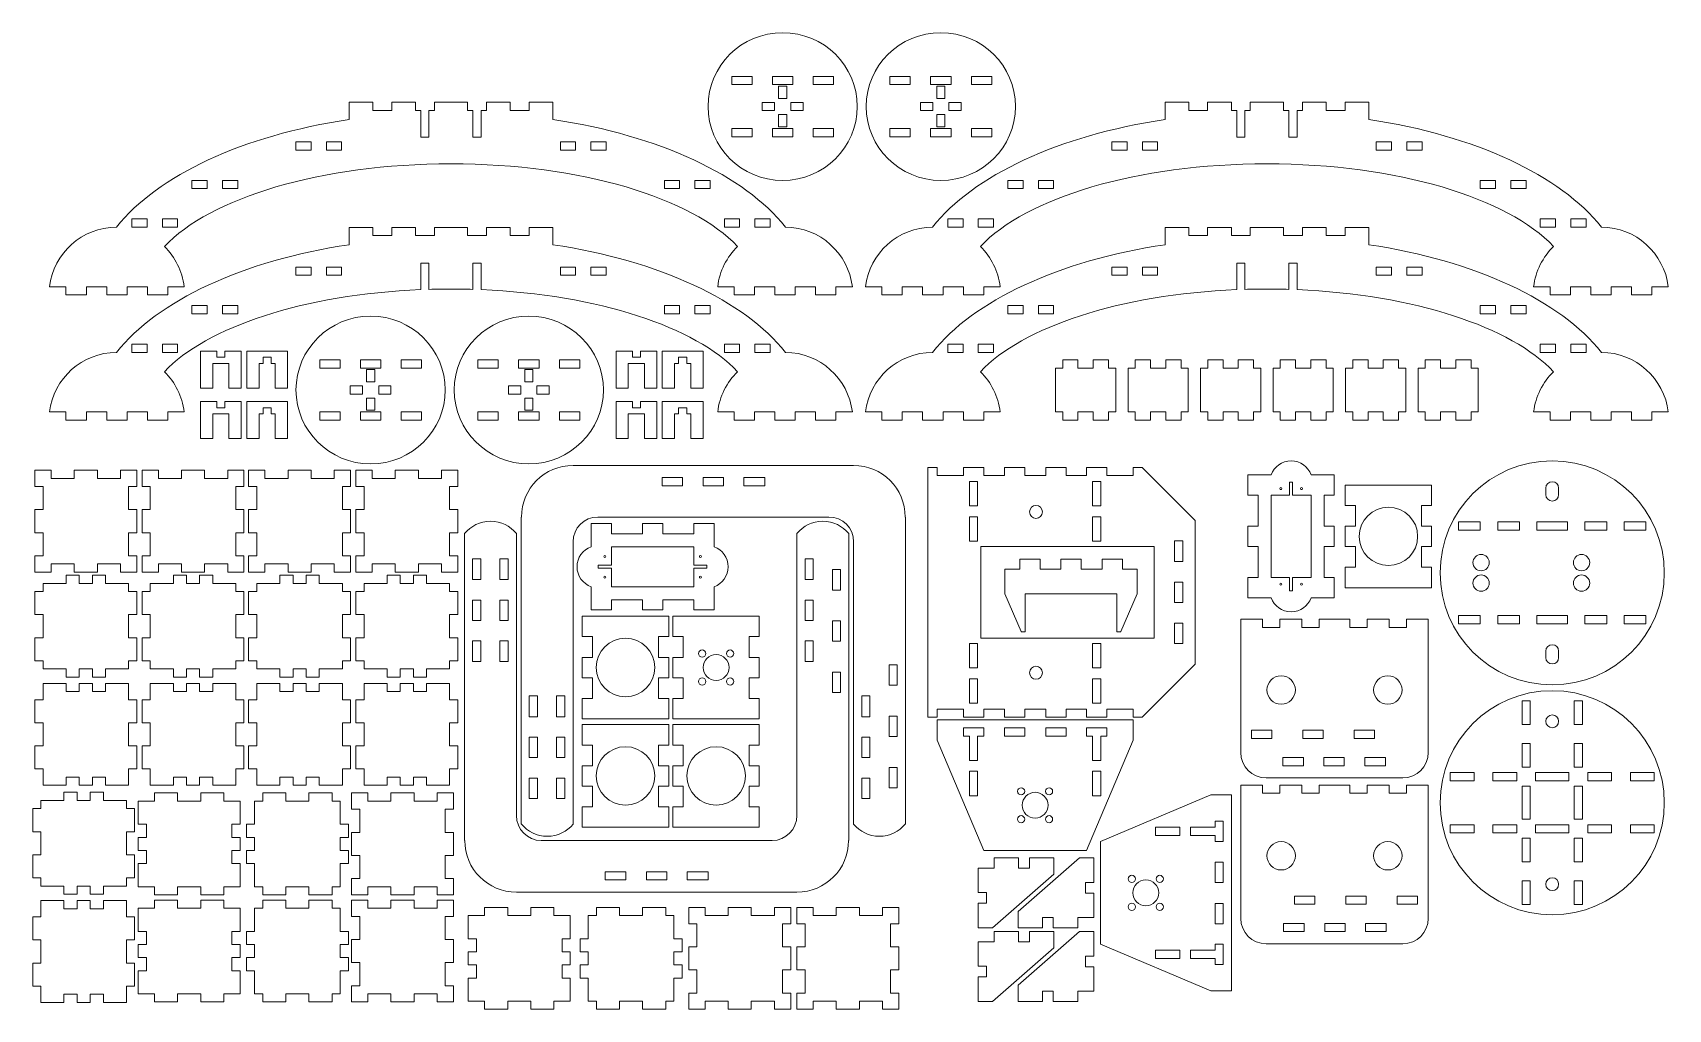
# Model space of a CAD drawing. Header units: inches. Extents: x -380 to 423, y -345 to 134.
import ezdxf

# ---------------------------------------------------------------- set-up
doc = ezdxf.new("R2010")
doc.units = ezdxf.units.IN
doc.header["$MEASUREMENT"] = 0
doc.layers.add('Layer 1', color=7, linetype='Continuous')

# ---------------------------------------------------------------- blocks, each defined once
blk = doc.blocks.new('block 7')
at = {"layer": 'Layer 1', "color": 175, "lineweight": 9, "true_color": 0x4d54a4}
for points in [[(330.39, -110), (319.69, -110), (319.69, -106), (330.39, -106), (330.39, -110)], [(349.65, -110), (338.95, -110), (338.95, -106), (349.65, -106), (349.65, -110)], [(373.18, -110), (358.2, -110), (358.2, -106), (373.18, -106), (373.18, -110)], [(392.44, -110), (381.74, -110), (381.74, -106), (392.44, -106), (392.44, -110)], [(411.69, -110), (400.99, -110), (400.99, -106), (411.69, -106), (411.69, -110)]]:
    blk.add_lwpolyline(points, dxfattribs=at)
blk = doc.blocks.new('block 8')
at = {"layer": 'Layer 1', "color": 175, "lineweight": 9, "true_color": 0x4d54a4}
for points in [[(330.39, -152), (319.69, -152), (319.69, -156), (330.39, -156), (330.39, -152)], [(349.65, -152), (338.95, -152), (338.95, -156), (349.65, -156), (349.65, -152)], [(373.18, -152), (358.2, -152), (358.2, -156), (373.18, -156), (373.18, -152)], [(392.44, -152), (381.74, -152), (381.74, -156), (392.44, -156), (392.44, -152)], [(411.69, -152), (400.99, -152), (400.99, -156), (411.69, -156), (411.69, -152)]]:
    blk.add_lwpolyline(points, dxfattribs=at)
blk = doc.blocks.new('block 6')
at = {"layer": 'Layer 1'}
for name in ['block 7', 'block 8']:
    blk.add_blockref(name, (0, 0), dxfattribs=at)
blk = doc.blocks.new('block 9')
at = {"layer": 'Layer 1', "color": 175, "lineweight": 9, "true_color": 0x4d54a4}
for points in [[(365.69, -86.26), (363.95, -86.26), (362.53, -87.67), (362.53, -89.41), (362.53, -89.41), (362.53, -92.59), (362.53, -92.59), (362.53, -94.33), (363.95, -95.74), (365.69, -95.74), (367.44, -95.74), (368.85, -94.33), (368.85, -92.59), (368.85, -92.59), (368.85, -89.41), (368.85, -89.41), (368.85, -87.67), (367.44, -86.26), (365.69, -86.26)], [(365.69, -175.74), (363.95, -175.74), (362.53, -174.33), (362.53, -172.59), (362.53, -172.59), (362.53, -169.41), (362.53, -169.41), (362.53, -167.67), (363.95, -166.26), (365.69, -166.26), (367.44, -166.26), (368.85, -167.67), (368.85, -169.41), (368.85, -169.41), (368.85, -172.59), (368.85, -172.59), (368.85, -174.33), (367.44, -175.74), (365.69, -175.74)]]:
    blk.add_open_spline(points, degree=3, knots=[0, 0, 0, 0, 1, 1, 1, 2, 2, 2, 3, 3, 3, 4, 4, 4, 5, 5, 5, 6, 6, 6, 6], dxfattribs=at)
blk = doc.blocks.new('block 10')
at = {"layer": 'Layer 1', "color": 175, "lineweight": 9, "true_color": 0x4d54a4}
for points in [[(334.82, -125.96), (334.82, -128.17), (333.03, -129.96), (330.82, -129.96), (328.61, -129.96), (326.82, -128.17), (326.82, -125.96), (326.82, -123.75), (328.61, -121.96), (330.82, -121.96), (333.03, -121.96), (334.82, -123.75), (334.82, -125.96)], [(384.07, -125.96), (384.07, -128.17), (382.28, -129.96), (380.07, -129.96), (377.86, -129.96), (376.07, -128.17), (376.07, -125.96), (376.07, -123.75), (377.86, -121.96), (380.07, -121.96), (382.28, -121.96), (384.07, -123.75), (384.07, -125.96)], [(334.82, -136.04), (334.82, -138.25), (333.03, -140.04), (330.82, -140.04), (328.61, -140.04), (326.82, -138.25), (326.82, -136.04), (326.82, -133.83), (328.61, -132.04), (330.82, -132.04), (333.03, -132.04), (334.82, -133.83), (334.82, -136.04)], [(384.07, -136.04), (384.07, -138.25), (382.28, -140.04), (380.07, -140.04), (377.86, -140.04), (376.07, -138.25), (376.07, -136.04), (376.07, -133.83), (377.86, -132.04), (380.07, -132.04), (382.28, -132.04), (384.07, -133.83), (384.07, -136.04)]]:
    blk.add_open_spline(points, degree=3, knots=[0, 0, 0, 0, 1, 1, 1, 2, 2, 2, 3, 3, 3, 4, 4, 4, 4], dxfattribs=at)
blk = doc.blocks.new('block 5')
at = {"layer": 'Layer 1'}
for name in ['block 9', 'block 6', 'block 10']:
    blk.add_blockref(name, (0, 0), dxfattribs=at)
blk = doc.blocks.new('block 4')
at = {"layer": 'Layer 1', "color": 240, "lineweight": 9, "true_color": 0xeb2026}
blk.add_open_spline([(420.69, -131), (420.69, -161.38), (396.07, -186), (365.69, -186), (335.32, -186), (310.69, -161.38), (310.69, -131), (310.69, -100.63), (335.32, -76), (365.69, -76), (396.07, -76), (420.69, -100.63), (420.69, -131)], degree=3, knots=[0, 0, 0, 0, 1, 1, 1, 2, 2, 2, 3, 3, 3, 4, 4, 4, 4], dxfattribs=at)
at = {"layer": 'Layer 1'}
blk.add_blockref('block 5', (0, 0), dxfattribs=at)
blk = doc.blocks.new('block 15')
at = {"layer": 'Layer 1', "color": 175, "lineweight": 9, "true_color": 0x4d54a4}
for points in [[(327.32, -233.08), (315.69, -233.08), (315.69, -229.08), (327.32, -229.08), (327.32, -233.08)], [(348.25, -233.08), (336.62, -233.08), (336.62, -229.08), (348.25, -229.08), (348.25, -233.08)], [(373.83, -233.08), (357.55, -233.08), (357.55, -229.08), (373.83, -229.08), (373.83, -233.08)], [(394.76, -233.08), (383.13, -233.08), (383.13, -229.08), (394.76, -229.08), (394.76, -233.08)], [(415.69, -233.08), (404.06, -233.08), (404.06, -229.08), (415.69, -229.08), (415.69, -233.08)]]:
    blk.add_lwpolyline(points, dxfattribs=at)
blk = doc.blocks.new('block 16')
at = {"layer": 'Layer 1', "color": 175, "lineweight": 9, "true_color": 0x4d54a4}
for points in [[(327.32, -254.66), (315.69, -254.66), (315.69, -258.66), (327.32, -258.66), (327.32, -254.66)], [(348.25, -254.66), (336.62, -254.66), (336.62, -258.66), (348.25, -258.66), (348.25, -254.66)], [(373.83, -254.66), (357.55, -254.66), (357.55, -258.66), (373.83, -258.66), (373.83, -254.66)], [(394.76, -254.66), (383.13, -254.66), (383.13, -258.66), (394.76, -258.66), (394.76, -254.66)], [(415.69, -254.66), (404.06, -254.66), (404.06, -258.66), (415.69, -258.66), (415.69, -254.66)]]:
    blk.add_lwpolyline(points, dxfattribs=at)
blk = doc.blocks.new('block 14')
at = {"layer": 'Layer 1'}
for name in ['block 15', 'block 16']:
    blk.add_blockref(name, (0, 0), dxfattribs=at)
blk = doc.blocks.new('block 18')
at = {"layer": 'Layer 1', "color": 175, "lineweight": 9, "true_color": 0x4d54a4}
for points in [[(354.9, -193.87), (354.9, -205.5), (350.9, -205.5), (350.9, -193.87), (354.9, -193.87)], [(354.9, -214.8), (354.9, -226.43), (350.9, -226.43), (350.9, -214.8), (354.9, -214.8)], [(354.9, -235.73), (354.9, -252.01), (350.9, -252.01), (350.9, -235.73), (354.9, -235.73)], [(354.9, -261.31), (354.9, -272.94), (350.9, -272.94), (350.9, -261.31), (354.9, -261.31)], [(354.9, -282.24), (354.9, -293.87), (350.9, -293.87), (350.9, -282.24), (354.9, -282.24)]]:
    blk.add_lwpolyline(points, dxfattribs=at)
blk = doc.blocks.new('block 19')
at = {"layer": 'Layer 1', "color": 175, "lineweight": 9, "true_color": 0x4d54a4}
for points in [[(376.48, -193.87), (376.48, -205.5), (380.48, -205.5), (380.48, -193.87), (376.48, -193.87)], [(376.48, -214.8), (376.48, -226.43), (380.48, -226.43), (380.48, -214.8), (376.48, -214.8)], [(376.48, -235.73), (376.48, -252.01), (380.48, -252.01), (380.48, -235.73), (376.48, -235.73)], [(376.48, -261.31), (376.48, -272.94), (380.48, -272.94), (380.48, -261.31), (376.48, -261.31)], [(376.48, -282.24), (376.48, -293.87), (380.48, -293.87), (380.48, -282.24), (376.48, -282.24)]]:
    blk.add_lwpolyline(points, dxfattribs=at)
blk = doc.blocks.new('block 17')
at = {"layer": 'Layer 1'}
for name in ['block 18', 'block 19']:
    blk.add_blockref(name, (0, 0), dxfattribs=at)
blk = doc.blocks.new('block 13')
at = {"layer": 'Layer 1'}
for name in ['block 17', 'block 14']:
    blk.add_blockref(name, (0, 0), dxfattribs=at)
blk = doc.blocks.new('block 20')
at = {"layer": 'Layer 1', "color": 175, "lineweight": 9, "true_color": 0x4d54a4}
for points in [[(368.85, -203.87), (368.85, -202.12), (367.44, -200.71), (365.69, -200.71), (363.95, -200.71), (362.53, -202.12), (362.53, -203.87), (362.53, -205.61), (363.95, -207.02), (365.69, -207.02), (367.44, -207.02), (368.85, -205.61), (368.85, -203.87)], [(368.85, -283.87), (368.85, -285.61), (367.44, -287.02), (365.69, -287.02), (363.95, -287.02), (362.53, -285.61), (362.53, -283.87), (362.53, -282.12), (363.95, -280.71), (365.69, -280.71), (367.44, -280.71), (368.85, -282.12), (368.85, -283.87)]]:
    blk.add_open_spline(points, degree=3, knots=[0, 0, 0, 0, 1, 1, 1, 2, 2, 2, 3, 3, 3, 4, 4, 4, 4], dxfattribs=at)
blk = doc.blocks.new('block 12')
at = {"layer": 'Layer 1'}
for name in ['block 13', 'block 20']:
    blk.add_blockref(name, (0, 0), dxfattribs=at)
blk = doc.blocks.new('block 11')
at = {"layer": 'Layer 1', "color": 240, "lineweight": 9, "true_color": 0xeb2026}
blk.add_open_spline([(420.69, -243.87), (420.69, -274.24), (396.07, -298.87), (365.69, -298.87), (335.32, -298.87), (310.69, -274.24), (310.69, -243.87), (310.69, -213.49), (335.32, -188.87), (365.69, -188.87), (396.07, -188.87), (420.69, -213.49), (420.69, -243.87)], degree=3, knots=[0, 0, 0, 0, 1, 1, 1, 2, 2, 2, 3, 3, 3, 4, 4, 4, 4], dxfattribs=at)
at = {"layer": 'Layer 1'}
blk.add_blockref('block 12', (0, 0), dxfattribs=at)
blk = doc.blocks.new('block 24')
at = {"layer": 'Layer 1', "color": 175, "lineweight": 9, "true_color": 0x4c54a4}
for points in [[(232.5, -136.02), (232.78, -136.02), (233, -136.25), (233, -136.52), (233, -136.8), (232.78, -137.02), (232.5, -137.02), (232.23, -137.02), (232, -136.8), (232, -136.52), (232, -136.25), (232.23, -136.02), (232.5, -136.02)], [(242.66, -136.02), (242.39, -136.02), (242.16, -136.25), (242.16, -136.52), (242.16, -136.8), (242.39, -137.02), (242.66, -137.02), (242.94, -137.02), (243.16, -136.8), (243.16, -136.52), (243.16, -136.25), (242.94, -136.02), (242.66, -136.02)]]:
    blk.add_open_spline(points, degree=3, knots=[0, 0, 0, 0, 1, 1, 1, 2, 2, 2, 3, 3, 3, 4, 4, 4, 4], dxfattribs=at)
blk = doc.blocks.new('block 25')
at = {"layer": 'Layer 1', "color": 175, "lineweight": 9, "true_color": 0x4c54a4}
for points in [[(232.5, -90.14), (232.78, -90.14), (233, -89.92), (233, -89.64), (233, -89.36), (232.78, -89.14), (232.5, -89.14), (232.23, -89.14), (232, -89.36), (232, -89.64), (232, -89.92), (232.23, -90.14), (232.5, -90.14)], [(242.66, -90.14), (242.39, -90.14), (242.16, -89.92), (242.16, -89.64), (242.16, -89.36), (242.39, -89.14), (242.66, -89.14), (242.94, -89.14), (243.16, -89.36), (243.16, -89.64), (243.16, -89.92), (242.94, -90.14), (242.66, -90.14)]]:
    blk.add_open_spline(points, degree=3, knots=[0, 0, 0, 0, 1, 1, 1, 2, 2, 2, 3, 3, 3, 4, 4, 4, 4], dxfattribs=at)
blk = doc.blocks.new('block 23')
at = {"layer": 'Layer 1'}
for name in ['block 25', 'block 24']:
    blk.add_blockref(name, (0, 0), dxfattribs=at)
blk = doc.blocks.new('block 22')
at = {"layer": 'Layer 1', "color": 175, "lineweight": 9, "true_color": 0x4c54a4}
blk.add_lwpolyline([(238.33, -86.39), (238.33, -92.89), (247.36, -92.89), (247.36, -133.27), (238.33, -133.27), (238.33, -139.77), (236.83, -139.77), (236.83, -133.27), (227.8, -133.27), (227.8, -92.89), (236.83, -92.89), (236.83, -86.39), (238.33, -86.39)], dxfattribs=at)
at = {"layer": 'Layer 1'}
blk.add_blockref('block 23', (0, 0), dxfattribs=at)
blk = doc.blocks.new('block 21')
at = {"layer": 'Layer 1', "color": 240, "lineweight": 9, "true_color": 0xed1c24}
blk.add_open_spline([(227.8, -82.9), (227.8, -82.9), (216.4, -82.9), (216.4, -82.9), (216.4, -82.9), (216.4, -92.9), (216.4, -92.9), (216.4, -92.9), (221.4, -92.9), (221.4, -92.9), (221.4, -92.9), (221.4, -108.08), (221.4, -108.08), (221.4, -108.08), (216.4, -108.08), (216.4, -108.08), (216.4, -108.08), (216.4, -118.08), (216.4, -118.08), (216.4, -118.08), (221.4, -118.08), (221.4, -118.08), (221.4, -118.08), (221.4, -133.27), (221.4, -133.27), (221.4, -133.27), (216.4, -133.27), (216.4, -133.27), (216.4, -133.27), (216.4, -143.27), (216.4, -143.27), (216.4, -143.27), (227.8, -143.27), (227.8, -143.27), (229.23, -147.29), (233.07, -150.16), (237.58, -150.16), (242.09, -150.16), (245.93, -147.29), (247.37, -143.27), (247.37, -143.27), (258.77, -143.27), (258.77, -143.27), (258.77, -143.27), (258.77, -133.27), (258.77, -133.27), (258.77, -133.27), (253.77, -133.27), (253.77, -133.27), (253.77, -133.27), (253.77, -118.08), (253.77, -118.08), (253.77, -118.08), (258.77, -118.08), (258.77, -118.08), (258.77, -118.08), (258.77, -108.08), (258.77, -108.08), (258.77, -108.08), (253.77, -108.08), (253.77, -108.08), (253.77, -108.08), (253.77, -92.9), (253.77, -92.9), (253.77, -92.9), (258.77, -92.9), (258.77, -92.9), (258.77, -92.9), (258.77, -82.9), (258.77, -82.9), (258.77, -82.9), (247.37, -82.9), (247.37, -82.9), (245.93, -78.88), (242.09, -76), (237.58, -76), (233.07, -76), (229.23, -78.88), (227.8, -82.9)], degree=3, knots=[0, 0, 0, 0, 1, 1, 1, 2, 2, 2, 3, 3, 3, 4, 4, 4, 5, 5, 5, 6, 6, 6, 7, 7, 7, 8, 8, 8, 9, 9, 9, 10, 10, 10, 11, 11, 11, 12, 12, 12, 13, 13, 13, 14, 14, 14, 15, 15, 15, 16, 16, 16, 17, 17, 17, 18, 18, 18, 19, 19, 19, 20, 20, 20, 21, 21, 21, 22, 22, 22, 23, 23, 23, 24, 24, 24, 25, 25, 25, 26, 26, 26, 26], dxfattribs=at)
at = {"layer": 'Layer 1'}
blk.add_blockref('block 22', (0, 0), dxfattribs=at)
blk = doc.blocks.new('block 26')
at = {"layer": 'Layer 1', "color": 240, "lineweight": 9, "true_color": 0xed1c24}
blk.add_lwpolyline([(264.15, -97.9), (269.15, -97.9), (269.15, -108.08), (264.15, -108.08), (264.15, -118.08), (269.15, -118.08), (269.15, -128.27), (264.15, -128.27), (264.15, -138.27), (306.51, -138.27), (306.51, -128.27), (301.51, -128.27), (301.51, -118.08), (306.51, -118.08), (306.51, -108.08), (301.51, -108.08), (301.51, -97.9), (306.51, -97.9), (306.51, -87.9), (264.15, -87.9), (264.15, -97.9)], dxfattribs=at)
at = {"layer": 'Layer 1', "color": 175, "lineweight": 9, "true_color": 0x4c54a4}
blk.add_open_spline([(285.33, -98.74), (293.25, -98.74), (299.67, -105.16), (299.67, -113.08), (299.67, -121), (293.25, -127.42), (285.33, -127.42), (277.41, -127.42), (270.99, -121), (270.99, -113.08), (270.99, -105.16), (277.41, -98.74), (285.33, -98.74)], degree=3, knots=[0, 0, 0, 0, 1, 1, 1, 2, 2, 2, 3, 3, 3, 4, 4, 4, 4], dxfattribs=at)
blk = doc.blocks.new('block 29')
at = {"layer": 'Layer 1', "color": 175, "lineweight": 9, "true_color": 0x4c54a4}
for points in [[(239.66, -188.51), (239.66, -192.36), (236.54, -195.49), (232.69, -195.49), (228.83, -195.49), (225.71, -192.36), (225.71, -188.51), (225.71, -184.66), (228.83, -181.54), (232.69, -181.54), (236.54, -181.54), (239.66, -184.66), (239.66, -188.51)], [(292.02, -188.51), (292.02, -192.36), (288.9, -195.49), (285.05, -195.49), (281.2, -195.49), (278.08, -192.36), (278.08, -188.51), (278.08, -184.66), (281.2, -181.54), (285.05, -181.54), (288.9, -181.54), (292.02, -184.66), (292.02, -188.51)]]:
    blk.add_open_spline(points, degree=3, knots=[0, 0, 0, 0, 1, 1, 1, 2, 2, 2, 3, 3, 3, 4, 4, 4, 4], dxfattribs=at)
blk = doc.blocks.new('block 30')
at = {"layer": 'Layer 1', "color": 177, "lineweight": 9, "true_color": 0x2e3092}
for points in [[(233.45, -221.72), (233.45, -225.72), (243.66, -225.72), (243.66, -221.72), (233.45, -221.72)], [(253.64, -221.72), (253.64, -225.72), (263.63, -225.72), (263.63, -221.72), (253.64, -221.72)], [(283.82, -221.72), (273.74, -221.72), (273.74, -225.72), (283.82, -225.72), (283.82, -221.72)]]:
    blk.add_lwpolyline(points, dxfattribs=at)
blk = doc.blocks.new('block 31')
at = {"layer": 'Layer 1', "color": 177, "lineweight": 9, "true_color": 0x2e3092}
for points in [[(218.19, -208.28), (218.19, -212.28), (228.18, -212.28), (228.18, -208.28), (218.19, -208.28)], [(253.37, -208.28), (243.37, -208.28), (243.37, -212.28), (253.37, -212.28), (253.37, -208.28)], [(268.55, -208.28), (268.55, -212.28), (278.55, -212.28), (278.55, -208.28), (268.55, -208.28)]]:
    blk.add_lwpolyline(points, dxfattribs=at)
blk = doc.blocks.new('block 28')
at = {"layer": 'Layer 1', "color": 240, "lineweight": 9, "true_color": 0xed1c24}
blk.add_open_spline([(294.17, -153.81), (294.17, -153.81), (294.17, -157.81), (294.17, -157.81), (294.17, -157.81), (285.61, -157.81), (285.61, -157.81), (285.61, -157.81), (285.61, -153.81), (285.61, -153.81), (285.61, -153.81), (274.91, -153.81), (274.91, -153.81), (274.91, -153.81), (274.91, -157.81), (274.91, -157.81), (274.91, -157.81), (266.36, -157.81), (266.36, -157.81), (266.36, -157.81), (266.36, -153.81), (266.36, -153.81), (266.36, -153.81), (251.38, -153.81), (251.38, -153.81), (251.38, -153.81), (251.38, -157.81), (251.38, -157.81), (251.38, -157.81), (242.82, -157.81), (242.82, -157.81), (242.82, -157.81), (242.82, -153.81), (242.82, -153.81), (242.82, -153.81), (232.12, -153.81), (232.12, -153.81), (232.12, -153.81), (232.12, -157.81), (232.12, -157.81), (232.12, -157.81), (223.57, -157.81), (223.57, -157.81), (223.57, -157.81), (223.57, -153.81), (223.57, -153.81), (223.57, -153.81), (212.87, -153.81), (212.87, -153.81), (212.87, -153.81), (212.87, -219.22), (212.87, -219.22), (212.87, -226.12), (218.46, -231.72), (225.37, -231.72), (225.37, -231.72), (292.37, -231.72), (292.37, -231.72), (299.27, -231.72), (304.87, -226.12), (304.87, -219.22), (304.87, -219.22), (304.87, -153.81), (304.87, -153.81), (304.87, -153.81), (294.17, -153.81), (294.17, -153.81)], degree=3, knots=[0, 0, 0, 0, 1, 1, 1, 2, 2, 2, 3, 3, 3, 4, 4, 4, 5, 5, 5, 6, 6, 6, 7, 7, 7, 8, 8, 8, 9, 9, 9, 10, 10, 10, 11, 11, 11, 12, 12, 12, 13, 13, 13, 14, 14, 14, 15, 15, 15, 16, 16, 16, 17, 17, 17, 18, 18, 18, 19, 19, 19, 20, 20, 20, 21, 21, 21, 22, 22, 22, 22], dxfattribs=at)
at = {"layer": 'Layer 1'}
for name in ['block 29', 'block 31', 'block 30']:
    blk.add_blockref(name, (0, 0), dxfattribs=at)
blk = doc.blocks.new('block 33')
at = {"layer": 'Layer 1', "color": 175, "lineweight": 9, "true_color": 0x4c54a4}
for points in [[(225.71, -269.92), (225.71, -273.77), (228.83, -276.89), (232.69, -276.89), (236.54, -276.89), (239.66, -273.77), (239.66, -269.92), (239.66, -266.07), (236.54, -262.95), (232.69, -262.95), (228.83, -262.95), (225.71, -266.07), (225.71, -269.92)], [(278.08, -269.92), (278.08, -273.77), (281.2, -276.89), (285.05, -276.89), (288.9, -276.89), (292.02, -273.77), (292.02, -269.92), (292.02, -266.07), (288.9, -262.95), (285.05, -262.95), (281.2, -262.95), (278.08, -266.07), (278.08, -269.92)]]:
    blk.add_open_spline(points, degree=3, knots=[0, 0, 0, 0, 1, 1, 1, 2, 2, 2, 3, 3, 3, 4, 4, 4, 4], dxfattribs=at)
blk = doc.blocks.new('block 34')
at = {"layer": 'Layer 1', "color": 177, "lineweight": 9, "true_color": 0x2e3092}
for points in [[(233.91, -303.13), (244, -303.13), (244, -307.13), (233.91, -307.13), (233.91, -303.13)], [(264.1, -303.13), (264.1, -307.13), (254.1, -307.13), (254.1, -303.13), (264.1, -303.13)], [(284.29, -303.13), (284.29, -307.13), (274.08, -307.13), (274.08, -303.13), (284.29, -303.13)]]:
    blk.add_lwpolyline(points, dxfattribs=at)
blk = doc.blocks.new('block 35')
at = {"layer": 'Layer 1', "color": 177, "lineweight": 9, "true_color": 0x2e3092}
for points in [[(249.18, -289.69), (249.18, -293.69), (239.18, -293.69), (239.18, -289.69), (249.18, -289.69)], [(264.37, -289.69), (274.37, -289.69), (274.37, -293.69), (264.37, -293.69), (264.37, -289.69)], [(299.55, -289.69), (299.55, -293.69), (289.55, -293.69), (289.55, -289.69), (299.55, -289.69)]]:
    blk.add_lwpolyline(points, dxfattribs=at)
blk = doc.blocks.new('block 32')
at = {"layer": 'Layer 1', "color": 240, "lineweight": 9, "true_color": 0xed1c24}
blk.add_open_spline([(223.57, -235.22), (223.57, -235.22), (223.57, -239.22), (223.57, -239.22), (223.57, -239.22), (232.12, -239.22), (232.12, -239.22), (232.12, -239.22), (232.12, -235.22), (232.12, -235.22), (232.12, -235.22), (242.82, -235.22), (242.82, -235.22), (242.82, -235.22), (242.82, -239.22), (242.82, -239.22), (242.82, -239.22), (251.38, -239.22), (251.38, -239.22), (251.38, -239.22), (251.38, -235.22), (251.38, -235.22), (251.38, -235.22), (266.36, -235.22), (266.36, -235.22), (266.36, -235.22), (266.36, -239.22), (266.36, -239.22), (266.36, -239.22), (274.91, -239.22), (274.91, -239.22), (274.91, -239.22), (274.91, -235.22), (274.91, -235.22), (274.91, -235.22), (285.61, -235.22), (285.61, -235.22), (285.61, -235.22), (285.61, -239.22), (285.61, -239.22), (285.61, -239.22), (294.17, -239.22), (294.17, -239.22), (294.17, -239.22), (294.17, -235.22), (294.17, -235.22), (294.17, -235.22), (304.87, -235.22), (304.87, -235.22), (304.87, -235.22), (304.87, -300.63), (304.87, -300.63), (304.87, -307.53), (299.27, -313.13), (292.37, -313.13), (292.37, -313.13), (225.37, -313.13), (225.37, -313.13), (218.46, -313.13), (212.87, -307.53), (212.87, -300.63), (212.87, -300.63), (212.87, -235.22), (212.87, -235.22), (212.87, -235.22), (223.57, -235.22), (223.57, -235.22)], degree=3, knots=[0, 0, 0, 0, 1, 1, 1, 2, 2, 2, 3, 3, 3, 4, 4, 4, 5, 5, 5, 6, 6, 6, 7, 7, 7, 8, 8, 8, 9, 9, 9, 10, 10, 10, 11, 11, 11, 12, 12, 12, 13, 13, 13, 14, 14, 14, 15, 15, 15, 16, 16, 16, 17, 17, 17, 18, 18, 18, 19, 19, 19, 20, 20, 20, 21, 21, 21, 22, 22, 22, 22], dxfattribs=at)
at = {"layer": 'Layer 1'}
for name in ['block 33', 'block 35', 'block 34']:
    blk.add_blockref(name, (0, 0), dxfattribs=at)
blk = doc.blocks.new('block 27')
at = {"layer": 'Layer 1'}
for name in ['block 28', 'block 32']:
    blk.add_blockref(name, (0, 0), dxfattribs=at)
blk = doc.blocks.new('block 3')
at = {"layer": 'Layer 1'}
for name in ['block 21', 'block 4', 'block 26', 'block 27', 'block 11']:
    blk.add_blockref(name, (0, 0), dxfattribs=at)
blk = doc.blocks.new('block 39')
at = {"layer": 'Layer 1', "color": 175, "lineweight": 9, "true_color": 0x4c54a4}
for points in [[(184.42, -125.34), (180.42, -125.34), (180.42, -115.34), (184.42, -115.34), (184.42, -125.34)], [(184.42, -145.52), (180.42, -145.52), (180.42, -135.52), (184.42, -135.52), (184.42, -145.52)], [(184.42, -165.71), (180.42, -165.71), (180.42, -155.71), (184.42, -155.71), (184.42, -165.71)]]:
    blk.add_lwpolyline(points, dxfattribs=at)
blk = doc.blocks.new('block 43')
at = {"layer": 'Layer 1', "color": 175, "lineweight": 9, "true_color": 0x4c54a4}
for points in [[(140.15, -177.71), (144.15, -177.71), (144.15, -165.71), (140.15, -165.71), (140.15, -177.71)], [(140.15, -195), (144.15, -195), (144.15, -183), (140.15, -183), (140.15, -195)]]:
    blk.add_lwpolyline(points, dxfattribs=at)
blk = doc.blocks.new('block 44')
at = {"layer": 'Layer 1', "color": 175, "lineweight": 9, "true_color": 0x4c54a4}
for points in [[(140.15, -86.12), (144.15, -86.12), (144.15, -98.12), (140.15, -98.12), (140.15, -86.12)], [(140.15, -103.41), (144.15, -103.41), (144.15, -115.41), (140.15, -115.41), (140.15, -103.41)]]:
    blk.add_lwpolyline(points, dxfattribs=at)
blk = doc.blocks.new('block 42')
at = {"layer": 'Layer 1'}
for name in ['block 44', 'block 43']:
    blk.add_blockref(name, (0, 0), dxfattribs=at)
blk = doc.blocks.new('block 46')
at = {"layer": 'Layer 1', "color": 175, "lineweight": 9, "true_color": 0x4c54a4}
for points in [[(83.79, -177.71), (79.79, -177.71), (79.79, -165.71), (83.79, -165.71), (83.79, -177.71)], [(83.79, -195), (79.79, -195), (79.79, -183), (83.79, -183), (83.79, -195)]]:
    blk.add_lwpolyline(points, dxfattribs=at)
blk = doc.blocks.new('block 47')
at = {"layer": 'Layer 1', "color": 175, "lineweight": 9, "true_color": 0x4c54a4}
for points in [[(83.79, -86.12), (79.79, -86.12), (79.79, -98.12), (83.79, -98.12), (83.79, -86.12)], [(83.79, -103.41), (79.79, -103.41), (79.79, -115.41), (83.79, -115.41), (83.79, -103.41)]]:
    blk.add_lwpolyline(points, dxfattribs=at)
blk = doc.blocks.new('block 45')
at = {"layer": 'Layer 1'}
for name in ['block 47', 'block 46']:
    blk.add_blockref(name, (0, 0), dxfattribs=at)
blk = doc.blocks.new('block 41')
at = {"layer": 'Layer 1'}
for name in ['block 45', 'block 42']:
    blk.add_blockref(name, (0, 0), dxfattribs=at)
blk = doc.blocks.new('block 48')
at = {"layer": 'Layer 1', "color": 175, "lineweight": 9, "true_color": 0x4c54a4}
for points in [[(115.58, -101.06), (115.58, -99.31), (114.16, -97.88), (112.4, -97.88), (110.65, -97.88), (109.23, -99.31), (109.23, -101.06), (109.23, -102.81), (110.65, -104.23), (112.4, -104.23), (114.16, -104.23), (115.58, -102.81), (115.58, -101.06)], [(115.58, -180.06), (115.58, -181.82), (114.16, -183.24), (112.4, -183.24), (110.65, -183.24), (109.23, -181.82), (109.23, -180.06), (109.23, -178.31), (110.65, -176.89), (112.4, -176.89), (114.16, -176.89), (115.58, -178.31), (115.58, -180.06)]]:
    blk.add_open_spline(points, degree=3, knots=[0, 0, 0, 0, 1, 1, 1, 2, 2, 2, 3, 3, 3, 4, 4, 4, 4], dxfattribs=at)
blk = doc.blocks.new('block 40')
at = {"layer": 'Layer 1'}
for name in ['block 41', 'block 48']:
    blk.add_blockref(name, (0, 0), dxfattribs=at)
blk = doc.blocks.new('block 38')
at = {"layer": 'Layer 1', "color": 175, "lineweight": 9, "true_color": 0x4c54a4}
blk.add_lwpolyline([(170.45, -163.03), (85.42, -163.03), (85.42, -118.09), (170.45, -118.09), (170.45, -163.03)], dxfattribs=at)
at = {"layer": 'Layer 1'}
for name in ['block 40', 'block 39']:
    blk.add_blockref(name, (0, 0), dxfattribs=at)
blk = doc.blocks.new('block 37')
at = {"layer": 'Layer 1', "color": 240, "lineweight": 9, "true_color": 0xeb2026}
blk.add_lwpolyline([(190.41, -105.15), (164.55, -79.29), (164.62, -79.21), (160.04, -79.21), (160.04, -83.24), (147.16, -83.24), (147.16, -79.21), (137.15, -79.21), (137.15, -83.24), (127.16, -83.24), (127.16, -79.21), (117.16, -79.21), (117.16, -83.24), (106.97, -83.24), (106.97, -79.21), (96.97, -79.21), (96.97, -83.24), (86.79, -83.24), (86.79, -79.21), (76.78, -79.21), (76.78, -83.24), (63.9, -83.24), (63.9, -79.21), (59.32, -79.21), (59.32, -201.88), (63.9, -201.88), (63.9, -197.88), (76.78, -197.88), (76.78, -201.88), (86.79, -201.88), (86.79, -197.88), (96.97, -197.88), (96.97, -201.88), (106.97, -201.88), (106.97, -197.88), (117.16, -197.88), (117.16, -201.88), (127.16, -201.88), (127.16, -197.88), (137.15, -197.88), (137.15, -201.88), (147.16, -201.88), (147.16, -197.88), (160.04, -197.88), (160.04, -201.88), (164.47, -201.88), (190.41, -175.94), (190.46, -175.99), (190.46, -105.1), (190.41, -105.15)], dxfattribs=at)
at = {"layer": 'Layer 1', "color": 114, "lineweight": 9, "true_color": 0x00a550}
blk.add_lwpolyline([(154.81, -129.24), (154.81, -124.31), (144.81, -124.31), (144.81, -129.24), (134.62, -129.24), (134.62, -124.31), (124.62, -124.31), (124.62, -129.24), (114.44, -129.24), (114.44, -124.31), (104.44, -124.31), (104.44, -129.24), (97.12, -129.24), (97.12, -141.24), (97.14, -141.24), (105.21, -159.84), (105.21, -159.88), (107.13, -159.88), (107.13, -141.28), (152.14, -141.28), (152.14, -159.88), (154.06, -159.88), (154.06, -159.84), (162.13, -141.24), (162.13, -129.24), (154.81, -129.24)], dxfattribs=at)
at = {"layer": 'Layer 1'}
blk.add_blockref('block 38', (0, 0), dxfattribs=at)
blk = doc.blocks.new('block 52')
at = {"layer": 'Layer 1', "color": 175, "lineweight": 9, "true_color": 0x4c54a4}
for points in [[(76.78, -211.11), (79.79, -211.11), (79.79, -223.11), (83.79, -223.11), (83.79, -211.11), (86.79, -211.11), (86.79, -207.11), (76.78, -207.11), (76.78, -211.11)], [(96.97, -211.11), (106.97, -211.11), (106.97, -207.11), (96.97, -207.11), (96.97, -211.11)], [(117.16, -211.11), (127.16, -211.11), (127.16, -207.11), (117.16, -207.11), (117.16, -211.11)], [(147.16, -207.11), (137.15, -207.11), (137.15, -211.11), (140.16, -211.11), (140.16, -223.11), (144.16, -223.11), (144.16, -211.11), (147.16, -211.11), (147.16, -207.11)], [(79.79, -240.41), (83.79, -240.41), (83.79, -228.41), (79.79, -228.41), (79.79, -240.41)], [(140.16, -240.41), (144.16, -240.41), (144.16, -228.41), (140.16, -228.41), (140.16, -240.41)]]:
    blk.add_lwpolyline(points, dxfattribs=at)
blk = doc.blocks.new('block 53')
at = {"layer": 'Layer 1', "color": 175, "lineweight": 9, "true_color": 0x4c54a4}
for points in [[(106.87, -238.26), (106.87, -239.23), (106.09, -240.02), (105.11, -240.02), (104.14, -240.02), (103.35, -239.23), (103.35, -238.26), (103.35, -237.29), (104.14, -236.5), (105.11, -236.5), (106.09, -236.5), (106.87, -237.29), (106.87, -238.26)], [(118.32, -245.11), (118.32, -248.62), (115.48, -251.46), (111.97, -251.46), (108.46, -251.46), (105.62, -248.62), (105.62, -245.11), (105.62, -241.61), (108.46, -238.76), (111.97, -238.76), (115.48, -238.76), (118.32, -241.61), (118.32, -245.11)], [(117.07, -238.26), (117.07, -239.23), (117.86, -240.02), (118.83, -240.02), (119.8, -240.02), (120.59, -239.23), (120.59, -238.26), (120.59, -237.29), (119.8, -236.5), (118.83, -236.5), (117.86, -236.5), (117.07, -237.29), (117.07, -238.26)], [(106.87, -251.96), (106.87, -250.99), (106.09, -250.2), (105.11, -250.2), (104.14, -250.2), (103.35, -250.99), (103.35, -251.96), (103.35, -252.94), (104.14, -253.73), (105.11, -253.73), (106.09, -253.73), (106.87, -252.94), (106.87, -251.96)], [(117.07, -251.96), (117.07, -250.99), (117.86, -250.2), (118.83, -250.2), (119.8, -250.2), (120.59, -250.99), (120.59, -251.96), (120.59, -252.94), (119.8, -253.73), (118.83, -253.73), (117.86, -253.73), (117.07, -252.94), (117.07, -251.96)]]:
    blk.add_open_spline(points, degree=3, knots=[0, 0, 0, 0, 1, 1, 1, 2, 2, 2, 3, 3, 3, 4, 4, 4, 4], dxfattribs=at)
blk = doc.blocks.new('block 51')
at = {"layer": 'Layer 1'}
for name in ['block 52', 'block 53']:
    blk.add_blockref(name, (0, 0), dxfattribs=at)
blk = doc.blocks.new('block 50')
at = {"layer": 'Layer 1', "color": 240, "lineweight": 9, "true_color": 0xed1c24}
blk.add_lwpolyline([(160.06, -203.11), (63.88, -203.11), (63.88, -213.15), (86.81, -267.32), (137.13, -267.32), (160.06, -213.15), (160.06, -203.11)], dxfattribs=at)
at = {"layer": 'Layer 1'}
blk.add_blockref('block 51', (0, 0), dxfattribs=at)
blk = doc.blocks.new('block 56')
at = {"layer": 'Layer 1', "color": 175, "lineweight": 9, "true_color": 0x4c54a4}
for points in [[(170.99, -255.93), (170.99, -259.93), (182.99, -259.93), (182.99, -255.93), (170.99, -255.93)], [(200.28, -252.93), (200.28, -255.93), (188.28, -255.93), (188.28, -259.93), (200.28, -259.93), (200.28, -262.93), (204.28, -262.93), (204.28, -252.93), (200.28, -252.93)], [(200.28, -273.11), (200.28, -283.11), (204.28, -283.11), (204.28, -273.11), (200.28, -273.11)], [(200.28, -293.3), (200.28, -303.3), (204.28, -303.3), (204.28, -293.3), (200.28, -293.3)], [(170.99, -316.3), (170.99, -320.3), (182.99, -320.3), (182.99, -316.3), (170.99, -316.3)], [(204.28, -323.3), (204.28, -313.29), (200.28, -313.29), (200.28, -316.3), (188.28, -316.3), (188.28, -320.3), (200.28, -320.3), (200.28, -323.3), (204.28, -323.3)]]:
    blk.add_lwpolyline(points, dxfattribs=at)
blk = doc.blocks.new('block 57')
at = {"layer": 'Layer 1', "color": 175, "lineweight": 9, "true_color": 0x4c54a4}
for points in [[(159.43, -283.02), (160.4, -283.02), (161.19, -282.23), (161.19, -281.25), (161.19, -280.28), (160.4, -279.49), (159.43, -279.49), (158.46, -279.49), (157.67, -280.28), (157.67, -281.25), (157.67, -282.23), (158.46, -283.02), (159.43, -283.02)], [(173.14, -283.02), (172.16, -283.02), (171.37, -282.23), (171.37, -281.25), (171.37, -280.28), (172.16, -279.49), (173.14, -279.49), (174.11, -279.49), (174.9, -280.28), (174.9, -281.25), (174.9, -282.23), (174.11, -283.02), (173.14, -283.02)], [(166.28, -294.46), (162.78, -294.46), (159.93, -291.62), (159.93, -288.11), (159.93, -284.61), (162.78, -281.76), (166.28, -281.76), (169.79, -281.76), (172.63, -284.61), (172.63, -288.11), (172.63, -291.62), (169.79, -294.46), (166.28, -294.46)], [(159.43, -293.21), (160.4, -293.21), (161.19, -294), (161.19, -294.97), (161.19, -295.95), (160.4, -296.73), (159.43, -296.73), (158.46, -296.73), (157.67, -295.95), (157.67, -294.97), (157.67, -294), (158.46, -293.21), (159.43, -293.21)], [(173.14, -293.21), (172.16, -293.21), (171.37, -294), (171.37, -294.97), (171.37, -295.95), (172.16, -296.73), (173.14, -296.73), (174.11, -296.73), (174.9, -295.95), (174.9, -294.97), (174.9, -294), (174.11, -293.21), (173.14, -293.21)]]:
    blk.add_open_spline(points, degree=3, knots=[0, 0, 0, 0, 1, 1, 1, 2, 2, 2, 3, 3, 3, 4, 4, 4, 4], dxfattribs=at)
blk = doc.blocks.new('block 55')
at = {"layer": 'Layer 1'}
for name in ['block 56', 'block 57']:
    blk.add_blockref(name, (0, 0), dxfattribs=at)
blk = doc.blocks.new('block 54')
at = {"layer": 'Layer 1', "color": 240, "lineweight": 9, "true_color": 0xed1c24}
blk.add_lwpolyline([(208.28, -336.2), (208.28, -240.02), (198.24, -240.02), (144.07, -262.95), (144.07, -313.27), (198.24, -336.2), (208.28, -336.2)], dxfattribs=at)
at = {"layer": 'Layer 1'}
blk.add_blockref('block 55', (0, 0), dxfattribs=at)
blk = doc.blocks.new('block 49')
at = {"layer": 'Layer 1'}
for name in ['block 50', 'block 54']:
    blk.add_blockref(name, (0, 0), dxfattribs=at)
blk = doc.blocks.new('block 58')
at = {"layer": 'Layer 1', "color": 240, "lineweight": 9, "true_color": 0xed1c24}
for points in [[(91.07, -305.25), (121.19, -278.97), (121.19, -270.97), (109.19, -270.97), (109.19, -275.97), (103.9, -275.97), (103.9, -270.97), (91.9, -270.97), (91.9, -275.97), (84.07, -275.97), (84.07, -287.96), (88.07, -287.96), (88.07, -293.25), (84.07, -293.25), (84.07, -305.25), (91.07, -305.25)], [(133.74, -270.98), (103.62, -297.26), (103.62, -305.25), (115.62, -305.25), (115.62, -300.25), (120.91, -300.25), (120.91, -305.25), (132.91, -305.25), (132.91, -300.25), (140.74, -300.25), (140.74, -288.26), (136.74, -288.26), (136.74, -282.97), (140.74, -282.97), (140.74, -270.97), (133.74, -270.98)], [(91.07, -341.4), (121.19, -315.12), (121.19, -307.13), (109.19, -307.13), (109.19, -312.13), (103.9, -312.13), (103.9, -307.13), (91.9, -307.13), (91.9, -312.13), (84.07, -312.13), (84.07, -324.12), (88.07, -324.12), (88.07, -329.41), (84.07, -329.41), (84.07, -341.41), (91.07, -341.4)], [(133.74, -307.14), (103.62, -333.41), (103.62, -341.41), (115.62, -341.41), (115.62, -336.41), (120.91, -336.41), (120.91, -341.41), (132.91, -341.41), (132.91, -336.41), (140.74, -336.41), (140.74, -324.42), (136.74, -324.42), (136.74, -319.13), (140.74, -319.13), (140.74, -307.13), (133.74, -307.14)]]:
    blk.add_lwpolyline(points, dxfattribs=at)
blk = doc.blocks.new('block 36')
at = {"layer": 'Layer 1'}
for name in ['block 37', 'block 49', 'block 58']:
    blk.add_blockref(name, (0, 0), dxfattribs=at)
blk = doc.blocks.new('block 63')
at = {"layer": 'Layer 1', "color": 177, "lineweight": 9, "true_color": 0x2e3092}
for points in [[(30.93, -191.46), (26.93, -191.46), (26.93, -201.67), (30.93, -201.67), (30.93, -191.46)], [(30.93, -211.65), (26.93, -211.65), (26.93, -221.65), (30.93, -221.65), (30.93, -211.65)], [(30.93, -241.84), (30.93, -231.75), (26.93, -231.75), (26.93, -241.84), (30.93, -241.84)]]:
    blk.add_lwpolyline(points, dxfattribs=at)
blk = doc.blocks.new('block 64')
at = {"layer": 'Layer 1', "color": 177, "lineweight": 9, "true_color": 0x2e3092}
for points in [[(44.36, -176.2), (40.36, -176.2), (40.36, -186.2), (44.36, -186.2), (44.36, -176.2)], [(44.36, -211.38), (44.36, -201.39), (40.36, -201.39), (40.36, -211.38), (44.36, -211.38)], [(44.36, -226.57), (40.36, -226.57), (40.36, -236.57), (44.36, -236.57), (44.36, -226.57)]]:
    blk.add_lwpolyline(points, dxfattribs=at)
blk = doc.blocks.new('block 62')
at = {"layer": 'Layer 1'}
for name in ['block 64', 'block 63']:
    blk.add_blockref(name, (0, 0), dxfattribs=at)
blk = doc.blocks.new('block 66')
at = {"layer": 'Layer 1', "color": 177, "lineweight": 9, "true_color": 0x2e3092}
for points in [[(-132.24, -191.46), (-136.24, -191.46), (-136.24, -201.67), (-132.24, -201.67), (-132.24, -191.46)], [(-132.24, -211.65), (-136.24, -211.65), (-136.24, -221.65), (-132.24, -221.65), (-132.24, -211.65)], [(-132.24, -241.84), (-132.24, -231.75), (-136.24, -231.75), (-136.24, -241.84), (-132.24, -241.84)]]:
    blk.add_lwpolyline(points, dxfattribs=at)
blk = doc.blocks.new('block 67')
at = {"layer": 'Layer 1', "color": 177, "lineweight": 9, "true_color": 0x2e3092}
for points in [[(-118.8, -191.46), (-122.8, -191.46), (-122.8, -201.67), (-118.8, -201.67), (-118.8, -191.46)], [(-118.8, -211.65), (-122.8, -211.65), (-122.8, -221.65), (-118.8, -221.65), (-118.8, -211.65)], [(-118.8, -241.84), (-118.8, -231.75), (-122.8, -231.75), (-122.8, -241.84), (-118.8, -241.84)]]:
    blk.add_lwpolyline(points, dxfattribs=at)
blk = doc.blocks.new('block 65')
at = {"layer": 'Layer 1'}
for name in ['block 66', 'block 67']:
    blk.add_blockref(name, (0, 0), dxfattribs=at)
blk = doc.blocks.new('block 61')
at = {"layer": 'Layer 1'}
for name in ['block 62', 'block 65']:
    blk.add_blockref(name, (0, 0), dxfattribs=at)
blk = doc.blocks.new('block 68')
at = {"layer": 'Layer 1', "color": 177, "lineweight": 9, "true_color": 0x2e3092}
for points in [[(-71.07, -88.25), (-60.99, -88.25), (-60.99, -84.25), (-71.07, -84.25), (-71.07, -88.25)], [(-40.89, -88.25), (-40.89, -84.25), (-50.88, -84.25), (-50.88, -88.25), (-40.89, -88.25)], [(-20.7, -88.25), (-20.7, -84.25), (-30.91, -84.25), (-30.91, -88.25), (-20.7, -88.25)]]:
    blk.add_lwpolyline(points, dxfattribs=at)
blk = doc.blocks.new('block 60')
at = {"layer": 'Layer 1', "color": 240, "lineweight": 9, "true_color": 0xed1c24}
blk.add_open_spline([(10.73, -103.65), (10.73, -103.65), (10.73, -103.58), (10.73, -103.58), (17.48, -103.58), (22.94, -109.04), (22.94, -115.79), (22.94, -115.79), (22.94, -254.3), (22.94, -254.3), (22.94, -254.3), (22.92, -254.32), (22.92, -254.32), (25.91, -258.01), (30.49, -260.36), (35.61, -260.36), (40.75, -260.36), (45.33, -257.99), (48.33, -254.28), (48.33, -254.28), (48.34, -254.3), (48.34, -254.3), (48.34, -254.3), (48.34, -103.58), (48.34, -103.58), (48.34, -103.58), (48.27, -103.58), (48.27, -103.58), (48.27, -89.59), (36.93, -78.25), (22.94, -78.25), (22.94, -78.25), (-114.72, -78.25), (-114.72, -78.25), (-128.7, -78.25), (-140.04, -89.59), (-140.04, -103.58), (-140.04, -103.58), (-140.12, -103.58), (-140.12, -103.58), (-140.12, -103.58), (-140.12, -254.3), (-140.12, -254.3), (-140.12, -254.3), (-140.1, -254.28), (-140.1, -254.28), (-137.1, -257.99), (-132.52, -260.36), (-127.38, -260.36), (-122.26, -260.36), (-117.69, -258.01), (-114.69, -254.32), (-114.69, -254.32), (-114.72, -254.3), (-114.72, -254.3), (-114.72, -254.3), (-114.72, -115.79), (-114.72, -115.79), (-114.72, -109.04), (-109.25, -103.58), (-102.5, -103.58), (-102.5, -103.58), (-102.5, -103.65), (-102.5, -103.65), (-102.5, -103.65), (10.73, -103.65), (10.73, -103.65)], degree=3, knots=[0, 0, 0, 0, 1, 1, 1, 2, 2, 2, 3, 3, 3, 4, 4, 4, 5, 5, 5, 6, 6, 6, 7, 7, 7, 8, 8, 8, 9, 9, 9, 10, 10, 10, 11, 11, 11, 12, 12, 12, 13, 13, 13, 14, 14, 14, 15, 15, 15, 16, 16, 16, 17, 17, 17, 18, 18, 18, 19, 19, 19, 20, 20, 20, 21, 21, 21, 22, 22, 22, 22], dxfattribs=at)
at = {"layer": 'Layer 1'}
for name in ['block 68', 'block 61']:
    blk.add_blockref(name, (0, 0), dxfattribs=at)
blk = doc.blocks.new('block 72')
at = {"layer": 'Layer 1', "color": 177, "lineweight": 9, "true_color": 0x2e3092}
for points in [[(3.11, -124.16), (3.11, -134.25), (-0.89, -134.25), (-0.89, -124.16), (3.11, -124.16)], [(3.11, -154.35), (-0.89, -154.35), (-0.89, -144.35), (3.11, -144.35), (3.11, -154.35)], [(3.11, -174.53), (-0.89, -174.53), (-0.89, -164.32), (3.11, -164.32), (3.11, -174.53)]]:
    blk.add_lwpolyline(points, dxfattribs=at)
blk = doc.blocks.new('block 73')
at = {"layer": 'Layer 1', "color": 177, "lineweight": 9, "true_color": 0x2e3092}
for points in [[(16.55, -139.43), (12.55, -139.43), (12.55, -129.43), (16.55, -129.43), (16.55, -139.43)], [(16.55, -154.62), (16.55, -164.61), (12.55, -164.61), (12.55, -154.62), (16.55, -154.62)], [(16.55, -189.8), (12.55, -189.8), (12.55, -179.8), (16.55, -179.8), (16.55, -189.8)]]:
    blk.add_lwpolyline(points, dxfattribs=at)
blk = doc.blocks.new('block 71')
at = {"layer": 'Layer 1'}
for name in ['block 72', 'block 73']:
    blk.add_blockref(name, (0, 0), dxfattribs=at)
blk = doc.blocks.new('block 75')
at = {"layer": 'Layer 1', "color": 177, "lineweight": 9, "true_color": 0x2e3092}
for points in [[(-160.05, -124.16), (-160.05, -134.25), (-164.05, -134.25), (-164.05, -124.16), (-160.05, -124.16)], [(-160.05, -154.35), (-164.05, -154.35), (-164.05, -144.35), (-160.05, -144.35), (-160.05, -154.35)], [(-160.05, -174.53), (-164.05, -174.53), (-164.05, -164.32), (-160.05, -164.32), (-160.05, -174.53)]]:
    blk.add_lwpolyline(points, dxfattribs=at)
blk = doc.blocks.new('block 76')
at = {"layer": 'Layer 1', "color": 177, "lineweight": 9, "true_color": 0x2e3092}
for points in [[(-146.61, -124.16), (-146.61, -134.25), (-150.61, -134.25), (-150.61, -124.16), (-146.61, -124.16)], [(-146.61, -154.35), (-150.61, -154.35), (-150.61, -144.35), (-146.61, -144.35), (-146.61, -154.35)], [(-146.61, -174.53), (-150.61, -174.53), (-150.61, -164.32), (-146.61, -164.32), (-146.61, -174.53)]]:
    blk.add_lwpolyline(points, dxfattribs=at)
blk = doc.blocks.new('block 74')
at = {"layer": 'Layer 1'}
for name in ['block 75', 'block 76']:
    blk.add_blockref(name, (0, 0), dxfattribs=at)
blk = doc.blocks.new('block 70')
at = {"layer": 'Layer 1'}
for name in ['block 74', 'block 71']:
    blk.add_blockref(name, (0, 0), dxfattribs=at)
blk = doc.blocks.new('block 77')
at = {"layer": 'Layer 1', "color": 177, "lineweight": 9, "true_color": 0x2e3092}
for points in [[(-98.89, -277.75), (-88.8, -277.75), (-88.8, -281.75), (-98.89, -281.75), (-98.89, -277.75)], [(-68.7, -277.75), (-68.7, -281.75), (-78.69, -281.75), (-78.69, -277.75), (-68.7, -277.75)], [(-48.51, -277.75), (-48.51, -281.75), (-58.72, -281.75), (-58.72, -277.75), (-48.51, -277.75)]]:
    blk.add_lwpolyline(points, dxfattribs=at)
blk = doc.blocks.new('block 69')
at = {"layer": 'Layer 1', "color": 240, "lineweight": 9, "true_color": 0xed1c24}
blk.add_open_spline([(-17.08, -262.35), (-17.08, -262.35), (-17.08, -262.42), (-17.08, -262.42), (-10.34, -262.42), (-4.87, -256.95), (-4.87, -250.21), (-4.87, -250.21), (-4.87, -111.7), (-4.87, -111.7), (-4.87, -111.7), (-4.89, -111.68), (-4.89, -111.68), (-1.9, -107.99), (2.67, -105.64), (7.8, -105.64), (12.93, -105.64), (17.52, -108.01), (20.51, -111.71), (20.51, -111.71), (20.53, -111.7), (20.53, -111.7), (20.53, -111.7), (20.53, -262.42), (20.53, -262.42), (20.53, -262.42), (20.46, -262.42), (20.46, -262.42), (20.46, -276.41), (9.12, -287.75), (-4.87, -287.75), (-4.87, -287.75), (-142.53, -287.75), (-142.53, -287.75), (-156.52, -287.75), (-167.86, -276.41), (-167.86, -262.42), (-167.86, -262.42), (-167.93, -262.42), (-167.93, -262.42), (-167.93, -262.42), (-167.93, -111.7), (-167.93, -111.7), (-167.93, -111.7), (-167.91, -111.71), (-167.91, -111.71), (-164.91, -108.01), (-160.33, -105.64), (-155.19, -105.64), (-150.07, -105.64), (-145.5, -107.99), (-142.5, -111.68), (-142.5, -111.68), (-142.53, -111.7), (-142.53, -111.7), (-142.53, -111.7), (-142.53, -250.21), (-142.53, -250.21), (-142.53, -256.95), (-137.06, -262.42), (-130.32, -262.42), (-130.32, -262.42), (-130.32, -262.35), (-130.32, -262.35), (-130.32, -262.35), (-17.08, -262.35), (-17.08, -262.35)], degree=3, knots=[0, 0, 0, 0, 1, 1, 1, 2, 2, 2, 3, 3, 3, 4, 4, 4, 5, 5, 5, 6, 6, 6, 7, 7, 7, 8, 8, 8, 9, 9, 9, 10, 10, 10, 11, 11, 11, 12, 12, 12, 13, 13, 13, 14, 14, 14, 15, 15, 15, 16, 16, 16, 17, 17, 17, 18, 18, 18, 19, 19, 19, 20, 20, 20, 21, 21, 21, 22, 22, 22, 22], dxfattribs=at)
at = {"layer": 'Layer 1'}
for name in ['block 70', 'block 77']:
    blk.add_blockref(name, (0, 0), dxfattribs=at)
blk = doc.blocks.new('block 81')
at = {"layer": 'Layer 1', "color": 175, "lineweight": 9, "true_color": 0x4c54a4}
for points in [[(-52.76, -122.92), (-52.76, -123.2), (-52.53, -123.42), (-52.26, -123.42), (-51.98, -123.42), (-51.76, -123.2), (-51.76, -122.92), (-51.76, -122.65), (-51.98, -122.42), (-52.26, -122.42), (-52.53, -122.42), (-52.76, -122.65), (-52.76, -122.92)], [(-52.76, -133.08), (-52.76, -132.8), (-52.53, -132.58), (-52.26, -132.58), (-51.98, -132.58), (-51.76, -132.8), (-51.76, -133.08), (-51.76, -133.36), (-51.98, -133.58), (-52.26, -133.58), (-52.53, -133.58), (-52.76, -133.36), (-52.76, -133.08)]]:
    blk.add_open_spline(points, degree=3, knots=[0, 0, 0, 0, 1, 1, 1, 2, 2, 2, 3, 3, 3, 4, 4, 4, 4], dxfattribs=at)
blk = doc.blocks.new('block 82')
at = {"layer": 'Layer 1', "color": 175, "lineweight": 9, "true_color": 0x4c54a4}
for points in [[(-98.64, -122.92), (-98.64, -123.2), (-98.87, -123.42), (-99.14, -123.42), (-99.42, -123.42), (-99.64, -123.2), (-99.64, -122.92), (-99.64, -122.65), (-99.42, -122.42), (-99.14, -122.42), (-98.87, -122.42), (-98.64, -122.65), (-98.64, -122.92)], [(-98.64, -133.08), (-98.64, -132.8), (-98.87, -132.58), (-99.14, -132.58), (-99.42, -132.58), (-99.64, -132.8), (-99.64, -133.08), (-99.64, -133.36), (-99.42, -133.58), (-99.14, -133.58), (-98.87, -133.58), (-98.64, -133.36), (-98.64, -133.08)]]:
    blk.add_open_spline(points, degree=3, knots=[0, 0, 0, 0, 1, 1, 1, 2, 2, 2, 3, 3, 3, 4, 4, 4, 4], dxfattribs=at)
blk = doc.blocks.new('block 80')
at = {"layer": 'Layer 1'}
for name in ['block 82', 'block 81']:
    blk.add_blockref(name, (0, 0), dxfattribs=at)
blk = doc.blocks.new('block 79')
at = {"layer": 'Layer 1', "color": 175, "lineweight": 9, "true_color": 0x4c54a4}
blk.add_lwpolyline([(-102.39, -127.25), (-95.89, -127.25), (-95.89, -118.22), (-55.51, -118.22), (-55.51, -127.25), (-49.01, -127.25), (-49.01, -128.75), (-55.51, -128.75), (-55.51, -137.78), (-95.89, -137.78), (-95.89, -128.75), (-102.39, -128.75), (-102.39, -127.25)], dxfattribs=at)
at = {"layer": 'Layer 1'}
blk.add_blockref('block 80', (0, 0), dxfattribs=at)
blk = doc.blocks.new('block 78')
at = {"layer": 'Layer 1', "color": 240, "lineweight": 9, "true_color": 0xed1c24}
blk.add_open_spline([(-105.88, -137.79), (-105.88, -137.79), (-105.88, -149.19), (-105.88, -149.19), (-105.88, -149.19), (-95.88, -149.19), (-95.88, -149.19), (-95.88, -149.19), (-95.88, -144.19), (-95.88, -144.19), (-95.88, -144.19), (-80.7, -144.19), (-80.7, -144.19), (-80.7, -144.19), (-80.7, -149.19), (-80.7, -149.19), (-80.7, -149.19), (-70.7, -149.19), (-70.7, -149.19), (-70.7, -149.19), (-70.7, -144.19), (-70.7, -144.19), (-70.7, -144.19), (-55.52, -144.19), (-55.52, -144.19), (-55.52, -144.19), (-55.52, -149.19), (-55.52, -149.19), (-55.52, -149.19), (-45.52, -149.19), (-45.52, -149.19), (-45.52, -149.19), (-45.52, -137.79), (-45.52, -137.79), (-41.5, -136.35), (-38.62, -132.51), (-38.62, -128), (-38.62, -123.49), (-41.5, -119.65), (-45.52, -118.22), (-45.52, -118.22), (-45.52, -106.82), (-45.52, -106.82), (-45.52, -106.82), (-55.52, -106.82), (-55.52, -106.82), (-55.52, -106.82), (-55.52, -111.82), (-55.52, -111.82), (-55.52, -111.82), (-70.7, -111.82), (-70.7, -111.82), (-70.7, -111.82), (-70.7, -106.82), (-70.7, -106.82), (-70.7, -106.82), (-80.7, -106.82), (-80.7, -106.82), (-80.7, -106.82), (-80.7, -111.82), (-80.7, -111.82), (-80.7, -111.82), (-95.88, -111.82), (-95.88, -111.82), (-95.88, -111.82), (-95.88, -106.82), (-95.88, -106.82), (-95.88, -106.82), (-105.88, -106.82), (-105.88, -106.82), (-105.88, -106.82), (-105.88, -118.22), (-105.88, -118.22), (-109.9, -119.65), (-112.78, -123.49), (-112.78, -128), (-112.78, -132.51), (-109.9, -136.35), (-105.88, -137.79)], degree=3, knots=[0, 0, 0, 0, 1, 1, 1, 2, 2, 2, 3, 3, 3, 4, 4, 4, 5, 5, 5, 6, 6, 6, 7, 7, 7, 8, 8, 8, 9, 9, 9, 10, 10, 10, 11, 11, 11, 12, 12, 12, 13, 13, 13, 14, 14, 14, 15, 15, 15, 16, 16, 16, 17, 17, 17, 18, 18, 18, 19, 19, 19, 20, 20, 20, 21, 21, 21, 22, 22, 22, 23, 23, 23, 24, 24, 24, 25, 25, 25, 26, 26, 26, 26], dxfattribs=at)
at = {"layer": 'Layer 1'}
blk.add_blockref('block 79', (0, 0), dxfattribs=at)
blk = doc.blocks.new('block 85')
at = {"layer": 'Layer 1', "color": 175, "lineweight": 9, "true_color": 0x4c54a4}
for points in [[(-51.37, -172.38), (-50.4, -172.38), (-49.61, -171.59), (-49.61, -170.62), (-49.61, -169.64), (-50.4, -168.86), (-51.37, -168.86), (-52.35, -168.86), (-53.14, -169.64), (-53.14, -170.62), (-53.14, -171.59), (-52.35, -172.38), (-51.37, -172.38)], [(-44.52, -171.13), (-41.02, -171.13), (-38.17, -173.97), (-38.17, -177.48), (-38.17, -180.98), (-41.02, -183.83), (-44.52, -183.83), (-48.03, -183.83), (-50.87, -180.98), (-50.87, -177.48), (-50.87, -173.97), (-48.03, -171.13), (-44.52, -171.13)], [(-37.67, -172.38), (-38.64, -172.38), (-39.43, -171.59), (-39.43, -170.62), (-39.43, -169.64), (-38.64, -168.86), (-37.67, -168.86), (-36.7, -168.86), (-35.91, -169.64), (-35.91, -170.62), (-35.91, -171.59), (-36.7, -172.38), (-37.67, -172.38)], [(-51.37, -182.57), (-50.4, -182.57), (-49.61, -183.36), (-49.61, -184.34), (-49.61, -185.31), (-50.4, -186.1), (-51.37, -186.1), (-52.35, -186.1), (-53.14, -185.31), (-53.14, -184.34), (-53.14, -183.36), (-52.35, -182.57), (-51.37, -182.57)], [(-37.67, -182.57), (-38.64, -182.57), (-39.43, -183.36), (-39.43, -184.34), (-39.43, -185.31), (-38.64, -186.1), (-37.67, -186.1), (-36.7, -186.1), (-35.91, -185.31), (-35.91, -184.34), (-35.91, -183.36), (-36.7, -182.57), (-37.67, -182.57)]]:
    blk.add_open_spline(points, degree=3, knots=[0, 0, 0, 0, 1, 1, 1, 2, 2, 2, 3, 3, 3, 4, 4, 4, 4], dxfattribs=at)
blk = doc.blocks.new('block 84')
at = {"layer": 'Layer 1', "color": 240, "lineweight": 9, "true_color": 0xed1c24}
blk.add_lwpolyline([(-23.34, -192.66), (-28.34, -192.66), (-28.34, -182.48), (-23.34, -182.48), (-23.34, -172.48), (-28.34, -172.48), (-28.34, -162.29), (-23.34, -162.29), (-23.34, -152.29), (-65.71, -152.29), (-65.71, -162.29), (-60.71, -162.29), (-60.71, -172.48), (-65.71, -172.48), (-65.71, -182.48), (-60.71, -182.48), (-60.71, -192.66), (-65.71, -192.66), (-65.71, -202.66), (-23.34, -202.66), (-23.34, -192.66)], dxfattribs=at)
at = {"layer": 'Layer 1'}
blk.add_blockref('block 85', (0, 0), dxfattribs=at)
blk = doc.blocks.new('block 86')
at = {"layer": 'Layer 1', "color": 240, "lineweight": 9, "true_color": 0xed1c24}
blk.add_lwpolyline([(-23.34, -245.89), (-28.34, -245.89), (-28.34, -235.7), (-23.34, -235.7), (-23.34, -225.7), (-28.34, -225.7), (-28.34, -215.52), (-23.34, -215.52), (-23.34, -205.52), (-65.71, -205.52), (-65.71, -215.52), (-60.71, -215.52), (-60.71, -225.7), (-65.71, -225.7), (-65.71, -235.7), (-60.71, -235.7), (-60.71, -245.89), (-65.71, -245.89), (-65.71, -255.89), (-23.34, -255.89), (-23.34, -245.89)], dxfattribs=at)
at = {"layer": 'Layer 1', "color": 175, "lineweight": 9, "true_color": 0x4c54a4}
blk.add_open_spline([(-44.52, -245.04), (-52.44, -245.04), (-58.87, -238.62), (-58.87, -230.7), (-58.87, -222.78), (-52.44, -216.36), (-44.52, -216.36), (-36.6, -216.36), (-30.18, -222.78), (-30.18, -230.7), (-30.18, -238.62), (-36.6, -245.04), (-44.52, -245.04)], degree=3, knots=[0, 0, 0, 0, 1, 1, 1, 2, 2, 2, 3, 3, 3, 4, 4, 4, 4], dxfattribs=at)
blk = doc.blocks.new('block 87')
at = {"layer": 'Layer 1', "color": 240, "lineweight": 9, "true_color": 0xed1c24}
blk.add_lwpolyline([(-67.8, -192.66), (-72.8, -192.66), (-72.8, -182.48), (-67.8, -182.48), (-67.8, -172.48), (-72.8, -172.48), (-72.8, -162.29), (-67.8, -162.29), (-67.8, -152.29), (-110.17, -152.29), (-110.17, -162.29), (-105.17, -162.29), (-105.17, -172.48), (-110.17, -172.48), (-110.17, -182.48), (-105.17, -182.48), (-105.17, -192.66), (-110.17, -192.66), (-110.17, -202.66), (-67.8, -202.66), (-67.8, -192.66)], dxfattribs=at)
at = {"layer": 'Layer 1', "color": 175, "lineweight": 9, "true_color": 0x4c54a4}
blk.add_open_spline([(-88.98, -191.82), (-96.9, -191.82), (-103.33, -185.4), (-103.33, -177.48), (-103.33, -169.56), (-96.9, -163.13), (-88.98, -163.13), (-81.06, -163.13), (-74.64, -169.56), (-74.64, -177.48), (-74.64, -185.4), (-81.06, -191.82), (-88.98, -191.82)], degree=3, knots=[0, 0, 0, 0, 1, 1, 1, 2, 2, 2, 3, 3, 3, 4, 4, 4, 4], dxfattribs=at)
blk = doc.blocks.new('block 88')
at = {"layer": 'Layer 1', "color": 240, "lineweight": 9, "true_color": 0xed1c24}
blk.add_lwpolyline([(-67.8, -245.89), (-72.8, -245.89), (-72.8, -235.7), (-67.8, -235.7), (-67.8, -225.7), (-72.8, -225.7), (-72.8, -215.52), (-67.8, -215.52), (-67.8, -205.52), (-110.17, -205.52), (-110.17, -215.52), (-105.17, -215.52), (-105.17, -225.7), (-110.17, -225.7), (-110.17, -235.7), (-105.17, -235.7), (-105.17, -245.89), (-110.17, -245.89), (-110.17, -255.89), (-67.8, -255.89), (-67.8, -245.89)], dxfattribs=at)
at = {"layer": 'Layer 1', "color": 175, "lineweight": 9, "true_color": 0x4c54a4}
blk.add_open_spline([(-88.98, -245.04), (-96.9, -245.04), (-103.33, -238.62), (-103.33, -230.7), (-103.33, -222.78), (-96.9, -216.36), (-88.98, -216.36), (-81.06, -216.36), (-74.64, -222.78), (-74.64, -230.7), (-74.64, -238.62), (-81.06, -245.04), (-88.98, -245.04)], degree=3, knots=[0, 0, 0, 0, 1, 1, 1, 2, 2, 2, 3, 3, 3, 4, 4, 4, 4], dxfattribs=at)
blk = doc.blocks.new('block 83')
at = {"layer": 'Layer 1'}
for name in ['block 87', 'block 84', 'block 88', 'block 86']:
    blk.add_blockref(name, (0, 0), dxfattribs=at)
blk = doc.blocks.new('block 59')
at = {"layer": 'Layer 1'}
for name in ['block 60', 'block 69', 'block 78', 'block 83']:
    blk.add_blockref(name, (0, 0), dxfattribs=at)
blk = doc.blocks.new('block 94')
at = {"layer": 'Layer 1', "color": 175, "lineweight": 9, "true_color": 0x4d54a4}
for points in [[(-151.43, -30.42), (-161.43, -30.42), (-161.43, -26.42), (-151.43, -26.42), (-151.43, -30.42)], [(-131.43, -30.42), (-141.43, -30.42), (-141.43, -26.42), (-131.43, -26.42), (-131.43, -30.42)], [(-111.43, -30.42), (-121.43, -30.42), (-121.43, -26.42), (-111.43, -26.42), (-111.43, -30.42)]]:
    blk.add_lwpolyline(points, dxfattribs=at)
blk = doc.blocks.new('block 95')
at = {"layer": 'Layer 1', "color": 175, "lineweight": 9, "true_color": 0x4d54a4}
for points in [[(-151.43, -52), (-161.43, -52), (-161.43, -56), (-151.43, -56), (-151.43, -52)], [(-131.43, -52), (-141.43, -52), (-141.43, -56), (-131.43, -56), (-131.43, -52)], [(-111.43, -52), (-121.43, -52), (-121.43, -56), (-111.43, -56), (-111.43, -52)]]:
    blk.add_lwpolyline(points, dxfattribs=at)
blk = doc.blocks.new('block 93')
at = {"layer": 'Layer 1'}
for name in ['block 94', 'block 95']:
    blk.add_blockref(name, (0, 0), dxfattribs=at)
blk = doc.blocks.new('block 92')
at = {"layer": 'Layer 1', "color": 240, "lineweight": 9, "true_color": 0xed1c24}
blk.add_open_spline([(-99.81, -41.21), (-99.81, -21.18), (-116.2, -4.94), (-136.43, -4.94), (-156.65, -4.94), (-173.05, -21.18), (-173.05, -41.21), (-173.05, -61.24), (-156.65, -77.48), (-136.43, -77.48), (-116.2, -77.48), (-99.81, -61.24), (-99.81, -41.21)], degree=3, knots=[0, 0, 0, 0, 1, 1, 1, 2, 2, 2, 3, 3, 3, 4, 4, 4, 4], dxfattribs=at)
at = {"layer": 'Layer 1'}
blk.add_blockref('block 93', (0, 0), dxfattribs=at)
blk = doc.blocks.new('block 97')
at = {"layer": 'Layer 1', "color": 175, "lineweight": 9, "true_color": 0x4c54a4}
for points in [[(-134.43, -37.23), (-134.43, -31.23), (-138.43, -31.23), (-138.43, -37.23), (-134.43, -37.23)], [(-138.43, -45.19), (-138.43, -51.19), (-134.43, -51.19), (-134.43, -45.19), (-138.43, -45.19)]]:
    blk.add_lwpolyline(points, dxfattribs=at)
blk = doc.blocks.new('block 98')
at = {"layer": 'Layer 1', "color": 175, "lineweight": 9, "true_color": 0x4c54a4}
for points in [[(-140.41, -39.21), (-146.41, -39.21), (-146.41, -43.21), (-140.41, -43.21), (-140.41, -39.21)], [(-132.45, -43.21), (-126.45, -43.21), (-126.45, -39.21), (-132.45, -39.21), (-132.45, -43.21)]]:
    blk.add_lwpolyline(points, dxfattribs=at)
blk = doc.blocks.new('block 96')
at = {"layer": 'Layer 1'}
for name in ['block 97', 'block 98']:
    blk.add_blockref(name, (0, 0), dxfattribs=at)
blk = doc.blocks.new('block 91')
at = {"layer": 'Layer 1'}
for name in ['block 92', 'block 96']:
    blk.add_blockref(name, (0, 0), dxfattribs=at)
blk = doc.blocks.new('block 102')
at = {"layer": 'Layer 1', "color": 175, "lineweight": 9, "true_color": 0x4d54a4}
for points in [[(-229.04, -30.42), (-239.04, -30.42), (-239.04, -26.42), (-229.04, -26.42), (-229.04, -30.42)], [(-209.04, -30.42), (-219.04, -30.42), (-219.04, -26.42), (-209.04, -26.42), (-209.04, -30.42)], [(-189.04, -30.42), (-199.04, -30.42), (-199.04, -26.42), (-189.04, -26.42), (-189.04, -30.42)]]:
    blk.add_lwpolyline(points, dxfattribs=at)
blk = doc.blocks.new('block 103')
at = {"layer": 'Layer 1', "color": 175, "lineweight": 9, "true_color": 0x4d54a4}
for points in [[(-229.04, -52), (-239.04, -52), (-239.04, -56), (-229.04, -56), (-229.04, -52)], [(-209.04, -52), (-219.04, -52), (-219.04, -56), (-209.04, -56), (-209.04, -52)], [(-189.04, -52), (-199.04, -52), (-199.04, -56), (-189.04, -56), (-189.04, -52)]]:
    blk.add_lwpolyline(points, dxfattribs=at)
blk = doc.blocks.new('block 101')
at = {"layer": 'Layer 1'}
for name in ['block 102', 'block 103']:
    blk.add_blockref(name, (0, 0), dxfattribs=at)
blk = doc.blocks.new('block 100')
at = {"layer": 'Layer 1', "color": 240, "lineweight": 9, "true_color": 0xed1c24}
blk.add_open_spline([(-177.42, -41.21), (-177.42, -21.18), (-193.82, -4.94), (-214.04, -4.94), (-234.27, -4.94), (-250.66, -21.18), (-250.66, -41.21), (-250.66, -61.24), (-234.27, -77.48), (-214.04, -77.48), (-193.82, -77.48), (-177.42, -61.24), (-177.42, -41.21)], degree=3, knots=[0, 0, 0, 0, 1, 1, 1, 2, 2, 2, 3, 3, 3, 4, 4, 4, 4], dxfattribs=at)
at = {"layer": 'Layer 1'}
blk.add_blockref('block 101', (0, 0), dxfattribs=at)
blk = doc.blocks.new('block 105')
at = {"layer": 'Layer 1', "color": 175, "lineweight": 9, "true_color": 0x4c54a4}
for points in [[(-212.04, -37.23), (-212.04, -31.23), (-216.04, -31.23), (-216.04, -37.23), (-212.04, -37.23)], [(-216.04, -45.19), (-216.04, -51.19), (-212.04, -51.19), (-212.04, -45.19), (-216.04, -45.19)]]:
    blk.add_lwpolyline(points, dxfattribs=at)
blk = doc.blocks.new('block 106')
at = {"layer": 'Layer 1', "color": 175, "lineweight": 9, "true_color": 0x4c54a4}
for points in [[(-218.02, -39.21), (-224.02, -39.21), (-224.02, -43.21), (-218.02, -43.21), (-218.02, -39.21)], [(-210.06, -43.21), (-204.06, -43.21), (-204.06, -39.21), (-210.06, -39.21), (-210.06, -43.21)]]:
    blk.add_lwpolyline(points, dxfattribs=at)
blk = doc.blocks.new('block 104')
at = {"layer": 'Layer 1'}
for name in ['block 105', 'block 106']:
    blk.add_blockref(name, (0, 0), dxfattribs=at)
blk = doc.blocks.new('block 99')
at = {"layer": 'Layer 1'}
for name in ['block 100', 'block 104']:
    blk.add_blockref(name, (0, 0), dxfattribs=at)
blk = doc.blocks.new('block 110')
at = {"layer": 'Layer 1', "color": 175, "lineweight": 9, "true_color": 0x4d54a4}
for points in [[(50.73, 108.75), (40.73, 108.75), (40.73, 112.75), (50.73, 112.75), (50.73, 108.75)], [(70.73, 108.75), (60.73, 108.75), (60.73, 112.75), (70.73, 112.75), (70.73, 108.75)], [(90.73, 108.75), (80.73, 108.75), (80.73, 112.75), (90.73, 112.75), (90.73, 108.75)]]:
    blk.add_lwpolyline(points, dxfattribs=at)
blk = doc.blocks.new('block 111')
at = {"layer": 'Layer 1', "color": 175, "lineweight": 9, "true_color": 0x4d54a4}
for points in [[(50.73, 87.17), (40.73, 87.17), (40.73, 83.17), (50.73, 83.17), (50.73, 87.17)], [(70.73, 87.17), (60.73, 87.17), (60.73, 83.17), (70.73, 83.17), (70.73, 87.17)], [(90.73, 87.17), (80.73, 87.17), (80.73, 83.17), (90.73, 83.17), (90.73, 87.17)]]:
    blk.add_lwpolyline(points, dxfattribs=at)
blk = doc.blocks.new('block 109')
at = {"layer": 'Layer 1'}
for name in ['block 110', 'block 111']:
    blk.add_blockref(name, (0, 0), dxfattribs=at)
blk = doc.blocks.new('block 108')
at = {"layer": 'Layer 1', "color": 240, "lineweight": 9, "true_color": 0xed1c24}
blk.add_open_spline([(102.35, 97.96), (102.35, 117.99), (85.96, 134.23), (65.73, 134.23), (45.51, 134.23), (29.11, 117.99), (29.11, 97.96), (29.11, 77.93), (45.51, 61.69), (65.73, 61.69), (85.96, 61.69), (102.35, 77.93), (102.35, 97.96)], degree=3, knots=[0, 0, 0, 0, 1, 1, 1, 2, 2, 2, 3, 3, 3, 4, 4, 4, 4], dxfattribs=at)
at = {"layer": 'Layer 1'}
blk.add_blockref('block 109', (0, 0), dxfattribs=at)
blk = doc.blocks.new('block 113')
at = {"layer": 'Layer 1', "color": 175, "lineweight": 9, "true_color": 0x4c54a4}
for points in [[(67.73, 101.94), (67.73, 107.94), (63.73, 107.94), (63.73, 101.94), (67.73, 101.94)], [(63.73, 93.98), (63.73, 87.98), (67.73, 87.98), (67.73, 93.98), (63.73, 93.98)]]:
    blk.add_lwpolyline(points, dxfattribs=at)
blk = doc.blocks.new('block 114')
at = {"layer": 'Layer 1', "color": 175, "lineweight": 9, "true_color": 0x4c54a4}
for points in [[(61.75, 99.96), (55.75, 99.96), (55.75, 95.96), (61.75, 95.96), (61.75, 99.96)], [(69.71, 95.96), (75.71, 95.96), (75.71, 99.96), (69.71, 99.96), (69.71, 95.96)]]:
    blk.add_lwpolyline(points, dxfattribs=at)
blk = doc.blocks.new('block 112')
at = {"layer": 'Layer 1'}
for name in ['block 113', 'block 114']:
    blk.add_blockref(name, (0, 0), dxfattribs=at)
blk = doc.blocks.new('block 107')
at = {"layer": 'Layer 1'}
for name in ['block 108', 'block 112']:
    blk.add_blockref(name, (0, 0), dxfattribs=at)
blk = doc.blocks.new('block 118')
at = {"layer": 'Layer 1', "color": 175, "lineweight": 9, "true_color": 0x4d54a4}
for points in [[(-26.88, 108.75), (-36.88, 108.75), (-36.88, 112.75), (-26.88, 112.75), (-26.88, 108.75)], [(-6.88, 108.75), (-16.88, 108.75), (-16.88, 112.75), (-6.88, 112.75), (-6.88, 108.75)], [(13.12, 108.75), (3.12, 108.75), (3.12, 112.75), (13.12, 112.75), (13.12, 108.75)]]:
    blk.add_lwpolyline(points, dxfattribs=at)
blk = doc.blocks.new('block 119')
at = {"layer": 'Layer 1', "color": 175, "lineweight": 9, "true_color": 0x4d54a4}
for points in [[(-26.88, 87.17), (-36.88, 87.17), (-36.88, 83.17), (-26.88, 83.17), (-26.88, 87.17)], [(-6.88, 87.17), (-16.88, 87.17), (-16.88, 83.17), (-6.88, 83.17), (-6.88, 87.17)], [(13.12, 87.17), (3.12, 87.17), (3.12, 83.17), (13.12, 83.17), (13.12, 87.17)]]:
    blk.add_lwpolyline(points, dxfattribs=at)
blk = doc.blocks.new('block 117')
at = {"layer": 'Layer 1'}
for name in ['block 118', 'block 119']:
    blk.add_blockref(name, (0, 0), dxfattribs=at)
blk = doc.blocks.new('block 116')
at = {"layer": 'Layer 1', "color": 240, "lineweight": 9, "true_color": 0xed1c24}
blk.add_open_spline([(24.74, 97.96), (24.74, 117.99), (8.34, 134.23), (-11.88, 134.23), (-32.11, 134.23), (-48.5, 117.99), (-48.5, 97.96), (-48.5, 77.93), (-32.11, 61.69), (-11.88, 61.69), (8.34, 61.69), (24.74, 77.93), (24.74, 97.96)], degree=3, knots=[0, 0, 0, 0, 1, 1, 1, 2, 2, 2, 3, 3, 3, 4, 4, 4, 4], dxfattribs=at)
at = {"layer": 'Layer 1'}
blk.add_blockref('block 117', (0, 0), dxfattribs=at)
blk = doc.blocks.new('block 121')
at = {"layer": 'Layer 1', "color": 175, "lineweight": 9, "true_color": 0x4c54a4}
for points in [[(-9.88, 101.94), (-9.88, 107.94), (-13.88, 107.94), (-13.88, 101.94), (-9.88, 101.94)], [(-13.88, 93.98), (-13.88, 87.98), (-9.88, 87.98), (-9.88, 93.98), (-13.88, 93.98)]]:
    blk.add_lwpolyline(points, dxfattribs=at)
blk = doc.blocks.new('block 122')
at = {"layer": 'Layer 1', "color": 175, "lineweight": 9, "true_color": 0x4c54a4}
for points in [[(-15.86, 99.96), (-21.86, 99.96), (-21.86, 95.96), (-15.86, 95.96), (-15.86, 99.96)], [(-7.9, 95.96), (-1.9, 95.96), (-1.9, 99.96), (-7.9, 99.96), (-7.9, 95.96)]]:
    blk.add_lwpolyline(points, dxfattribs=at)
blk = doc.blocks.new('block 120')
at = {"layer": 'Layer 1'}
for name in ['block 121', 'block 122']:
    blk.add_blockref(name, (0, 0), dxfattribs=at)
blk = doc.blocks.new('block 115')
at = {"layer": 'Layer 1'}
for name in ['block 116', 'block 120']:
    blk.add_blockref(name, (0, 0), dxfattribs=at)
blk = doc.blocks.new('block 125')
at = {"layer": 'Layer 1', "color": 240, "lineweight": 9, "true_color": 0xed1c24}
for points in [[(-81.63, -22.15), (-81.63, -25.15), (-85.63, -25.15), (-85.63, -22.15), (-93.62, -22.15), (-93.62, -40.31), (-87.62, -40.31), (-87.62, -28.15), (-79.65, -28.15), (-79.65, -40.31), (-73.65, -40.31), (-73.65, -22.15), (-81.63, -22.15)], [(-70.92, -22.15), (-70.92, -40.31), (-64.92, -40.31), (-64.92, -28.15), (-62.94, -28.15), (-62.94, -25.15), (-58.94, -25.15), (-58.94, -28.15), (-56.96, -28.15), (-56.96, -40.31), (-50.96, -40.31), (-50.96, -22.15), (-70.92, -22.15)]]:
    blk.add_lwpolyline(points, dxfattribs=at)
blk = doc.blocks.new('block 126')
at = {"layer": 'Layer 1', "color": 240, "lineweight": 9, "true_color": 0xed1c24}
for points in [[(-81.63, -46.91), (-81.63, -49.91), (-85.63, -49.91), (-85.63, -46.91), (-93.62, -46.91), (-93.62, -65.07), (-87.62, -65.07), (-87.62, -52.91), (-79.65, -52.91), (-79.65, -65.07), (-73.65, -65.07), (-73.65, -46.91), (-81.63, -46.91)], [(-70.92, -46.91), (-70.92, -65.07), (-64.92, -65.07), (-64.92, -52.91), (-62.94, -52.91), (-62.94, -49.91), (-58.94, -49.91), (-58.94, -52.91), (-56.96, -52.91), (-56.96, -65.07), (-50.96, -65.07), (-50.96, -46.91), (-70.92, -46.91)]]:
    blk.add_lwpolyline(points, dxfattribs=at)
blk = doc.blocks.new('block 124')
at = {"layer": 'Layer 1'}
for name in ['block 125', 'block 126']:
    blk.add_blockref(name, (0, 0), dxfattribs=at)
blk = doc.blocks.new('block 128')
at = {"layer": 'Layer 1', "color": 240, "lineweight": 9, "true_color": 0xed1c24}
for points in [[(-285.51, -22.15), (-285.51, -25.15), (-289.51, -25.15), (-289.51, -22.15), (-297.49, -22.15), (-297.49, -40.31), (-291.49, -40.31), (-291.49, -28.15), (-283.53, -28.15), (-283.53, -40.31), (-277.53, -40.31), (-277.53, -22.15), (-285.51, -22.15)], [(-274.8, -22.15), (-274.8, -40.31), (-268.8, -40.31), (-268.8, -28.15), (-266.82, -28.15), (-266.82, -25.15), (-262.82, -25.15), (-262.82, -28.15), (-260.84, -28.15), (-260.84, -40.31), (-254.84, -40.31), (-254.84, -22.15), (-274.8, -22.15)]]:
    blk.add_lwpolyline(points, dxfattribs=at)
blk = doc.blocks.new('block 129')
at = {"layer": 'Layer 1', "color": 240, "lineweight": 9, "true_color": 0xed1c24}
for points in [[(-285.51, -46.91), (-285.51, -49.91), (-289.51, -49.91), (-289.51, -46.91), (-297.49, -46.91), (-297.49, -65.07), (-291.49, -65.07), (-291.49, -52.91), (-283.53, -52.91), (-283.53, -65.07), (-277.53, -65.07), (-277.53, -46.91), (-285.51, -46.91)], [(-274.8, -46.91), (-274.8, -65.07), (-268.8, -65.07), (-268.8, -52.91), (-266.82, -52.91), (-266.82, -49.91), (-262.82, -49.91), (-262.82, -52.91), (-260.84, -52.91), (-260.84, -65.07), (-254.84, -65.07), (-254.84, -46.91), (-274.8, -46.91)]]:
    blk.add_lwpolyline(points, dxfattribs=at)
blk = doc.blocks.new('block 127')
at = {"layer": 'Layer 1'}
for name in ['block 128', 'block 129']:
    blk.add_blockref(name, (0, 0), dxfattribs=at)
blk = doc.blocks.new('block 123')
at = {"layer": 'Layer 1'}
for name in ['block 127', 'block 124']:
    blk.add_blockref(name, (0, 0), dxfattribs=at)
blk = doc.blocks.new('block 90')
at = {"layer": 'Layer 1'}
for name in ['block 115', 'block 107', 'block 99', 'block 91', 'block 123']:
    blk.add_blockref(name, (0, 0), dxfattribs=at)
blk = doc.blocks.new('block 134')
at = {"layer": 'Layer 1', "color": 175, "lineweight": 9, "true_color": 0x4c54a4}
for points in [[(76.61, 38.76), (69.11, 38.76), (69.11, 42.76), (76.61, 42.76), (76.61, 38.76)], [(91.61, 38.76), (84.11, 38.76), (84.11, 42.76), (91.61, 42.76), (91.61, 38.76)]]:
    blk.add_lwpolyline(points, dxfattribs=at)
blk = doc.blocks.new('block 135')
at = {"layer": 'Layer 1', "color": 175, "lineweight": 9, "true_color": 0x4c54a4}
for points in [[(106.07, 57.69), (98.57, 57.69), (98.57, 61.69), (106.07, 61.69), (106.07, 57.69)], [(121.07, 57.69), (113.57, 57.69), (113.57, 61.69), (121.07, 61.69), (121.07, 57.69)]]:
    blk.add_lwpolyline(points, dxfattribs=at)
blk = doc.blocks.new('block 136')
at = {"layer": 'Layer 1', "color": 175, "lineweight": 9, "true_color": 0x4c54a4}
for points in [[(157.09, 76.62), (149.59, 76.62), (149.59, 80.62), (157.09, 80.62), (157.09, 76.62)], [(172.09, 76.62), (164.59, 76.62), (164.59, 80.62), (172.09, 80.62), (172.09, 76.62)]]:
    blk.add_lwpolyline(points, dxfattribs=at)
blk = doc.blocks.new('block 133')
at = {"layer": 'Layer 1'}
for name in ['block 136', 'block 135', 'block 134']:
    blk.add_blockref(name, (0, 0), dxfattribs=at)
blk = doc.blocks.new('block 138')
at = {"layer": 'Layer 1', "color": 175, "lineweight": 9, "true_color": 0x4c54a4}
for points in [[(359.85, 38.76), (367.35, 38.76), (367.35, 42.76), (359.85, 42.76), (359.85, 38.76)], [(374.85, 38.76), (382.35, 38.76), (382.35, 42.76), (374.85, 42.76), (374.85, 38.76)]]:
    blk.add_lwpolyline(points, dxfattribs=at)
blk = doc.blocks.new('block 139')
at = {"layer": 'Layer 1', "color": 175, "lineweight": 9, "true_color": 0x4c54a4}
for points in [[(330.4, 57.69), (337.9, 57.69), (337.9, 61.69), (330.4, 61.69), (330.4, 57.69)], [(345.4, 57.69), (352.9, 57.69), (352.9, 61.69), (345.4, 61.69), (345.4, 57.69)]]:
    blk.add_lwpolyline(points, dxfattribs=at)
blk = doc.blocks.new('block 140')
at = {"layer": 'Layer 1', "color": 175, "lineweight": 9, "true_color": 0x4c54a4}
for points in [[(279.38, 76.62), (286.88, 76.62), (286.88, 80.62), (279.38, 80.62), (279.38, 76.62)], [(294.38, 76.62), (301.88, 76.62), (301.88, 80.62), (294.38, 80.62), (294.38, 76.62)]]:
    blk.add_lwpolyline(points, dxfattribs=at)
blk = doc.blocks.new('block 137')
at = {"layer": 'Layer 1'}
for name in ['block 140', 'block 139', 'block 138']:
    blk.add_blockref(name, (0, 0), dxfattribs=at)
blk = doc.blocks.new('block 132')
at = {"layer": 'Layer 1'}
for name in ['block 133', 'block 137']:
    blk.add_blockref(name, (0, 0), dxfattribs=at)
blk = doc.blocks.new('block 131')
at = {"layer": 'Layer 1', "color": 240, "lineweight": 9, "true_color": 0xed1c24}
blk.add_open_spline([(389.82, 38.76), (369.88, 64.14), (327.8, 83.81), (275.71, 91.61), (275.71, 91.61), (275.71, 100.08), (275.71, 100.08), (275.71, 100.08), (264.08, 100.08), (264.08, 100.08), (264.08, 100.08), (264.08, 96.08), (264.08, 96.08), (264.08, 96.08), (254.78, 96.08), (254.78, 96.08), (254.78, 96.08), (254.78, 100.08), (254.78, 100.08), (254.78, 100.08), (243.15, 100.08), (243.15, 100.08), (243.15, 100.08), (243.15, 96.08), (243.15, 96.08), (243.15, 96.08), (240.5, 96.08), (240.5, 96.08), (240.5, 96.08), (240.5, 82.97), (240.5, 82.97), (240.5, 82.97), (236.5, 82.97), (236.5, 82.97), (236.5, 82.97), (236.5, 96.08), (236.5, 96.08), (236.5, 96.08), (233.85, 96.08), (233.85, 96.08), (233.85, 96.08), (233.85, 100.08), (233.85, 100.08), (233.85, 100.08), (217.57, 100.08), (217.57, 100.08), (217.57, 100.08), (217.57, 96.08), (217.57, 96.08), (217.57, 96.08), (214.92, 96.08), (214.92, 96.08), (214.92, 96.08), (214.92, 82.97), (214.92, 82.97), (214.92, 82.97), (210.92, 82.97), (210.92, 82.97), (210.92, 82.97), (210.92, 96.08), (210.92, 96.08), (210.92, 96.08), (208.27, 96.08), (208.27, 96.08), (208.27, 96.08), (208.27, 100.08), (208.27, 100.08), (208.27, 100.08), (196.64, 100.08), (196.64, 100.08), (196.64, 100.08), (196.64, 96.08), (196.64, 96.08), (196.64, 96.08), (187.34, 96.08), (187.34, 96.08), (187.34, 96.08), (187.34, 100.08), (187.34, 100.08), (187.34, 100.08), (175.71, 100.08), (175.71, 100.08), (175.71, 100.08), (175.71, 91.6), (175.71, 91.6), (123.64, 83.8), (81.58, 64.13), (61.65, 38.76), (44.7, 38.68), (30.75, 25.93), (28.79, 9.49), (28.79, 9.49), (36.81, 9.49), (36.81, 9.49), (36.81, 9.49), (36.81, 5.49), (36.81, 5.49), (36.81, 5.49), (46.81, 5.49), (46.81, 5.49), (46.81, 5.49), (46.81, 9.49), (46.81, 9.49), (46.81, 9.49), (56.81, 9.49), (56.81, 9.49), (56.81, 9.49), (56.81, 5.49), (56.81, 5.49), (56.81, 5.49), (66.81, 5.49), (66.81, 5.49), (66.81, 5.49), (66.81, 9.49), (66.81, 9.49), (66.81, 9.49), (76.81, 9.49), (76.81, 9.49), (76.81, 9.49), (76.81, 5.49), (76.81, 5.49), (76.81, 5.49), (86.81, 5.49), (86.81, 5.49), (86.81, 5.49), (86.81, 9.49), (86.81, 9.49), (86.81, 9.49), (94.84, 9.49), (94.84, 9.49), (93.92, 17.18), (90.38, 24.07), (85.13, 29.22), (107.32, 53.02), (161.91, 69.85), (225.73, 69.85), (289.54, 69.85), (344.11, 53.04), (366.32, 29.25), (361.06, 24.09), (357.5, 17.2), (356.58, 9.49), (356.58, 9.49), (364.61, 9.49), (364.61, 9.49), (364.61, 9.49), (364.61, 5.49), (364.61, 5.49), (364.61, 5.49), (374.61, 5.49), (374.61, 5.49), (374.61, 5.49), (374.61, 9.49), (374.61, 9.49), (374.61, 9.49), (384.61, 9.49), (384.61, 9.49), (384.61, 9.49), (384.61, 5.49), (384.61, 5.49), (384.61, 5.49), (394.61, 5.49), (394.61, 5.49), (394.61, 5.49), (394.61, 9.49), (394.61, 9.49), (394.61, 9.49), (404.61, 9.49), (404.61, 9.49), (404.61, 9.49), (404.61, 5.49), (404.61, 5.49), (404.61, 5.49), (414.61, 5.49), (414.61, 5.49), (414.61, 5.49), (414.61, 9.49), (414.61, 9.49), (414.61, 9.49), (422.64, 9.49), (422.64, 9.49), (420.67, 25.91), (406.75, 38.65), (389.82, 38.76)], degree=3, knots=[0, 0, 0, 0, 1, 1, 1, 2, 2, 2, 3, 3, 3, 4, 4, 4, 5, 5, 5, 6, 6, 6, 7, 7, 7, 8, 8, 8, 9, 9, 9, 10, 10, 10, 11, 11, 11, 12, 12, 12, 13, 13, 13, 14, 14, 14, 15, 15, 15, 16, 16, 16, 17, 17, 17, 18, 18, 18, 19, 19, 19, 20, 20, 20, 21, 21, 21, 22, 22, 22, 23, 23, 23, 24, 24, 24, 25, 25, 25, 26, 26, 26, 27, 27, 27, 28, 28, 28, 29, 29, 29, 30, 30, 30, 31, 31, 31, 32, 32, 32, 33, 33, 33, 34, 34, 34, 35, 35, 35, 36, 36, 36, 37, 37, 37, 38, 38, 38, 39, 39, 39, 40, 40, 40, 41, 41, 41, 42, 42, 42, 43, 43, 43, 44, 44, 44, 45, 45, 45, 46, 46, 46, 47, 47, 47, 48, 48, 48, 49, 49, 49, 50, 50, 50, 51, 51, 51, 52, 52, 52, 53, 53, 53, 54, 54, 54, 55, 55, 55, 56, 56, 56, 57, 57, 57, 58, 58, 58, 59, 59, 59, 60, 60, 60, 61, 61, 61, 61], dxfattribs=at)
at = {"layer": 'Layer 1'}
blk.add_blockref('block 132', (0, 0), dxfattribs=at)
blk = doc.blocks.new('block 144')
at = {"layer": 'Layer 1', "color": 175, "lineweight": 9, "true_color": 0x4c54a4}
for points in [[(-323.72, 38.76), (-331.22, 38.76), (-331.22, 42.76), (-323.72, 42.76), (-323.72, 38.76)], [(-308.72, 38.76), (-316.22, 38.76), (-316.22, 42.76), (-308.72, 42.76), (-308.72, 38.76)]]:
    blk.add_lwpolyline(points, dxfattribs=at)
blk = doc.blocks.new('block 145')
at = {"layer": 'Layer 1', "color": 175, "lineweight": 9, "true_color": 0x4c54a4}
for points in [[(-294.27, 57.69), (-301.77, 57.69), (-301.77, 61.69), (-294.27, 61.69), (-294.27, 57.69)], [(-279.27, 57.69), (-286.77, 57.69), (-286.77, 61.69), (-279.27, 61.69), (-279.27, 57.69)]]:
    blk.add_lwpolyline(points, dxfattribs=at)
blk = doc.blocks.new('block 146')
at = {"layer": 'Layer 1', "color": 175, "lineweight": 9, "true_color": 0x4c54a4}
for points in [[(-243.25, 76.62), (-250.75, 76.62), (-250.75, 80.62), (-243.25, 80.62), (-243.25, 76.62)], [(-228.25, 76.62), (-235.75, 76.62), (-235.75, 80.62), (-228.25, 80.62), (-228.25, 76.62)]]:
    blk.add_lwpolyline(points, dxfattribs=at)
blk = doc.blocks.new('block 143')
at = {"layer": 'Layer 1'}
for name in ['block 146', 'block 145', 'block 144']:
    blk.add_blockref(name, (0, 0), dxfattribs=at)
blk = doc.blocks.new('block 148')
at = {"layer": 'Layer 1', "color": 175, "lineweight": 9, "true_color": 0x4c54a4}
for points in [[(-40.48, 38.76), (-32.98, 38.76), (-32.98, 42.76), (-40.48, 42.76), (-40.48, 38.76)], [(-25.48, 38.76), (-17.98, 38.76), (-17.98, 42.76), (-25.48, 42.76), (-25.48, 38.76)]]:
    blk.add_lwpolyline(points, dxfattribs=at)
blk = doc.blocks.new('block 149')
at = {"layer": 'Layer 1', "color": 175, "lineweight": 9, "true_color": 0x4c54a4}
for points in [[(-69.93, 57.69), (-62.43, 57.69), (-62.43, 61.69), (-69.93, 61.69), (-69.93, 57.69)], [(-54.93, 57.69), (-47.43, 57.69), (-47.43, 61.69), (-54.93, 61.69), (-54.93, 57.69)]]:
    blk.add_lwpolyline(points, dxfattribs=at)
blk = doc.blocks.new('block 150')
at = {"layer": 'Layer 1', "color": 175, "lineweight": 9, "true_color": 0x4c54a4}
for points in [[(-120.95, 76.62), (-113.45, 76.62), (-113.45, 80.62), (-120.95, 80.62), (-120.95, 76.62)], [(-105.95, 76.62), (-98.45, 76.62), (-98.45, 80.62), (-105.95, 80.62), (-105.95, 76.62)]]:
    blk.add_lwpolyline(points, dxfattribs=at)
blk = doc.blocks.new('block 147')
at = {"layer": 'Layer 1'}
for name in ['block 150', 'block 149', 'block 148']:
    blk.add_blockref(name, (0, 0), dxfattribs=at)
blk = doc.blocks.new('block 142')
at = {"layer": 'Layer 1'}
for name in ['block 143', 'block 147']:
    blk.add_blockref(name, (0, 0), dxfattribs=at)
blk = doc.blocks.new('block 141')
at = {"layer": 'Layer 1', "color": 240, "lineweight": 9, "true_color": 0xed1c24}
blk.add_open_spline([(-10.51, 38.76), (-30.45, 64.14), (-72.53, 83.81), (-124.62, 91.61), (-124.62, 91.61), (-124.62, 100.08), (-124.62, 100.08), (-124.62, 100.08), (-136.25, 100.08), (-136.25, 100.08), (-136.25, 100.08), (-136.25, 96.08), (-136.25, 96.08), (-136.25, 96.08), (-145.55, 96.08), (-145.55, 96.08), (-145.55, 96.08), (-145.55, 100.08), (-145.55, 100.08), (-145.55, 100.08), (-157.18, 100.08), (-157.18, 100.08), (-157.18, 100.08), (-157.18, 96.08), (-157.18, 96.08), (-157.18, 96.08), (-159.83, 96.08), (-159.83, 96.08), (-159.83, 96.08), (-159.83, 82.97), (-159.83, 82.97), (-159.83, 82.97), (-163.83, 82.97), (-163.83, 82.97), (-163.83, 82.97), (-163.83, 96.08), (-163.83, 96.08), (-163.83, 96.08), (-166.48, 96.08), (-166.48, 96.08), (-166.48, 96.08), (-166.48, 100.08), (-166.48, 100.08), (-166.48, 100.08), (-182.76, 100.08), (-182.76, 100.08), (-182.76, 100.08), (-182.76, 96.08), (-182.76, 96.08), (-182.76, 96.08), (-185.41, 96.08), (-185.41, 96.08), (-185.41, 96.08), (-185.41, 82.97), (-185.41, 82.97), (-185.41, 82.97), (-189.41, 82.97), (-189.41, 82.97), (-189.41, 82.97), (-189.41, 96.08), (-189.41, 96.08), (-189.41, 96.08), (-192.06, 96.08), (-192.06, 96.08), (-192.06, 96.08), (-192.06, 100.08), (-192.06, 100.08), (-192.06, 100.08), (-203.69, 100.08), (-203.69, 100.08), (-203.69, 100.08), (-203.69, 96.08), (-203.69, 96.08), (-203.69, 96.08), (-212.99, 96.08), (-212.99, 96.08), (-212.99, 96.08), (-212.99, 100.08), (-212.99, 100.08), (-212.99, 100.08), (-224.62, 100.08), (-224.62, 100.08), (-224.62, 100.08), (-224.62, 91.6), (-224.62, 91.6), (-276.69, 83.8), (-318.75, 64.13), (-338.69, 38.76), (-355.63, 38.68), (-369.58, 25.93), (-371.55, 9.49), (-371.55, 9.49), (-363.52, 9.49), (-363.52, 9.49), (-363.52, 9.49), (-363.52, 5.49), (-363.52, 5.49), (-363.52, 5.49), (-353.52, 5.49), (-353.52, 5.49), (-353.52, 5.49), (-353.52, 9.49), (-353.52, 9.49), (-353.52, 9.49), (-343.52, 9.49), (-343.52, 9.49), (-343.52, 9.49), (-343.52, 5.49), (-343.52, 5.49), (-343.52, 5.49), (-333.52, 5.49), (-333.52, 5.49), (-333.52, 5.49), (-333.52, 9.49), (-333.52, 9.49), (-333.52, 9.49), (-323.52, 9.49), (-323.52, 9.49), (-323.52, 9.49), (-323.52, 5.49), (-323.52, 5.49), (-323.52, 5.49), (-313.52, 5.49), (-313.52, 5.49), (-313.52, 5.49), (-313.52, 9.49), (-313.52, 9.49), (-313.52, 9.49), (-305.49, 9.49), (-305.49, 9.49), (-306.41, 17.18), (-309.96, 24.07), (-315.21, 29.22), (-293.01, 53.02), (-238.42, 69.85), (-174.6, 69.85), (-110.8, 69.85), (-56.22, 53.04), (-34.01, 29.25), (-39.28, 24.09), (-42.83, 17.2), (-43.75, 9.49), (-43.75, 9.49), (-35.72, 9.49), (-35.72, 9.49), (-35.72, 9.49), (-35.72, 5.49), (-35.72, 5.49), (-35.72, 5.49), (-25.72, 5.49), (-25.72, 5.49), (-25.72, 5.49), (-25.72, 9.49), (-25.72, 9.49), (-25.72, 9.49), (-15.72, 9.49), (-15.72, 9.49), (-15.72, 9.49), (-15.72, 5.49), (-15.72, 5.49), (-15.72, 5.49), (-5.72, 5.49), (-5.72, 5.49), (-5.72, 5.49), (-5.72, 9.49), (-5.72, 9.49), (-5.72, 9.49), (4.28, 9.49), (4.28, 9.49), (4.28, 9.49), (4.28, 5.49), (4.28, 5.49), (4.28, 5.49), (14.28, 5.49), (14.28, 5.49), (14.28, 5.49), (14.28, 9.49), (14.28, 9.49), (14.28, 9.49), (22.31, 9.49), (22.31, 9.49), (20.34, 25.91), (6.41, 38.65), (-10.51, 38.76)], degree=3, knots=[0, 0, 0, 0, 1, 1, 1, 2, 2, 2, 3, 3, 3, 4, 4, 4, 5, 5, 5, 6, 6, 6, 7, 7, 7, 8, 8, 8, 9, 9, 9, 10, 10, 10, 11, 11, 11, 12, 12, 12, 13, 13, 13, 14, 14, 14, 15, 15, 15, 16, 16, 16, 17, 17, 17, 18, 18, 18, 19, 19, 19, 20, 20, 20, 21, 21, 21, 22, 22, 22, 23, 23, 23, 24, 24, 24, 25, 25, 25, 26, 26, 26, 27, 27, 27, 28, 28, 28, 29, 29, 29, 30, 30, 30, 31, 31, 31, 32, 32, 32, 33, 33, 33, 34, 34, 34, 35, 35, 35, 36, 36, 36, 37, 37, 37, 38, 38, 38, 39, 39, 39, 40, 40, 40, 41, 41, 41, 42, 42, 42, 43, 43, 43, 44, 44, 44, 45, 45, 45, 46, 46, 46, 47, 47, 47, 48, 48, 48, 49, 49, 49, 50, 50, 50, 51, 51, 51, 52, 52, 52, 53, 53, 53, 54, 54, 54, 55, 55, 55, 56, 56, 56, 57, 57, 57, 58, 58, 58, 59, 59, 59, 60, 60, 60, 61, 61, 61, 61], dxfattribs=at)
at = {"layer": 'Layer 1'}
blk.add_blockref('block 142', (0, 0), dxfattribs=at)
blk = doc.blocks.new('block 154')
at = {"layer": 'Layer 1', "color": 175, "lineweight": 9, "true_color": 0x4c54a4}
for points in [[(76.61, -22.73), (69.11, -22.73), (69.11, -18.73), (76.61, -18.73), (76.61, -22.73)], [(91.61, -22.73), (84.11, -22.73), (84.11, -18.73), (91.61, -18.73), (91.61, -22.73)]]:
    blk.add_lwpolyline(points, dxfattribs=at)
blk = doc.blocks.new('block 155')
at = {"layer": 'Layer 1', "color": 175, "lineweight": 9, "true_color": 0x4c54a4}
for points in [[(106.07, -3.79), (98.57, -3.79), (98.57, 0.21), (106.07, 0.21), (106.07, -3.79)], [(121.07, -3.79), (113.57, -3.79), (113.57, 0.21), (121.07, 0.21), (121.07, -3.79)]]:
    blk.add_lwpolyline(points, dxfattribs=at)
blk = doc.blocks.new('block 156')
at = {"layer": 'Layer 1', "color": 175, "lineweight": 9, "true_color": 0x4c54a4}
for points in [[(157.09, 15.14), (149.59, 15.14), (149.59, 19.14), (157.09, 19.14), (157.09, 15.14)], [(172.09, 15.14), (164.59, 15.14), (164.59, 19.14), (172.09, 19.14), (172.09, 15.14)]]:
    blk.add_lwpolyline(points, dxfattribs=at)
blk = doc.blocks.new('block 153')
at = {"layer": 'Layer 1'}
for name in ['block 156', 'block 155', 'block 154']:
    blk.add_blockref(name, (0, 0), dxfattribs=at)
blk = doc.blocks.new('block 158')
at = {"layer": 'Layer 1', "color": 175, "lineweight": 9, "true_color": 0x4c54a4}
for points in [[(359.85, -22.73), (367.35, -22.73), (367.35, -18.73), (359.85, -18.73), (359.85, -22.73)], [(374.85, -22.73), (382.35, -22.73), (382.35, -18.73), (374.85, -18.73), (374.85, -22.73)]]:
    blk.add_lwpolyline(points, dxfattribs=at)
blk = doc.blocks.new('block 159')
at = {"layer": 'Layer 1', "color": 175, "lineweight": 9, "true_color": 0x4c54a4}
for points in [[(330.4, -3.79), (337.9, -3.79), (337.9, 0.21), (330.4, 0.21), (330.4, -3.79)], [(345.4, -3.79), (352.9, -3.79), (352.9, 0.21), (345.4, 0.21), (345.4, -3.79)]]:
    blk.add_lwpolyline(points, dxfattribs=at)
blk = doc.blocks.new('block 160')
at = {"layer": 'Layer 1', "color": 175, "lineweight": 9, "true_color": 0x4c54a4}
for points in [[(279.38, 15.14), (286.88, 15.14), (286.88, 19.14), (279.38, 19.14), (279.38, 15.14)], [(294.38, 15.14), (301.88, 15.14), (301.88, 19.14), (294.38, 19.14), (294.38, 15.14)]]:
    blk.add_lwpolyline(points, dxfattribs=at)
blk = doc.blocks.new('block 157')
at = {"layer": 'Layer 1'}
for name in ['block 160', 'block 159', 'block 158']:
    blk.add_blockref(name, (0, 0), dxfattribs=at)
blk = doc.blocks.new('block 152')
at = {"layer": 'Layer 1'}
for name in ['block 153', 'block 157']:
    blk.add_blockref(name, (0, 0), dxfattribs=at)
blk = doc.blocks.new('block 151')
at = {"layer": 'Layer 1', "color": 240, "lineweight": 9, "true_color": 0xed1c24}
blk.add_open_spline([(389.82, -22.73), (369.88, 2.66), (327.8, 22.32), (275.71, 30.12), (275.71, 30.12), (275.71, 38.6), (275.71, 38.6), (275.71, 38.6), (264.08, 38.6), (264.08, 38.6), (264.08, 38.6), (264.08, 34.6), (264.08, 34.6), (264.08, 34.6), (254.78, 34.6), (254.78, 34.6), (254.78, 34.6), (254.78, 38.6), (254.78, 38.6), (254.78, 38.6), (243.15, 38.6), (243.15, 38.6), (243.15, 38.6), (243.15, 34.6), (243.15, 34.6), (243.15, 34.6), (233.85, 34.6), (233.85, 34.6), (233.85, 34.6), (233.85, 38.6), (233.85, 38.6), (233.85, 38.6), (217.57, 38.6), (217.57, 38.6), (217.57, 38.6), (217.57, 34.6), (217.57, 34.6), (217.57, 34.6), (208.27, 34.6), (208.27, 34.6), (208.27, 34.6), (208.27, 38.6), (208.27, 38.6), (208.27, 38.6), (196.64, 38.6), (196.64, 38.6), (196.64, 38.6), (196.64, 34.6), (196.64, 34.6), (196.64, 34.6), (187.34, 34.6), (187.34, 34.6), (187.34, 34.6), (187.34, 38.6), (187.34, 38.6), (187.34, 38.6), (175.71, 38.6), (175.71, 38.6), (175.71, 38.6), (175.71, 30.11), (175.71, 30.11), (123.64, 22.31), (81.58, 2.65), (61.65, -22.73), (44.7, -22.81), (30.75, -35.56), (28.79, -51.99), (28.79, -51.99), (36.81, -51.99), (36.81, -51.99), (36.81, -51.99), (36.81, -55.99), (36.81, -55.99), (36.81, -55.99), (46.81, -55.99), (46.81, -55.99), (46.81, -55.99), (46.81, -51.99), (46.81, -51.99), (46.81, -51.99), (56.81, -51.99), (56.81, -51.99), (56.81, -51.99), (56.81, -55.99), (56.81, -55.99), (56.81, -55.99), (66.81, -55.99), (66.81, -55.99), (66.81, -55.99), (66.81, -51.99), (66.81, -51.99), (66.81, -51.99), (76.81, -51.99), (76.81, -51.99), (76.81, -51.99), (76.81, -55.99), (76.81, -55.99), (76.81, -55.99), (86.81, -55.99), (86.81, -55.99), (86.81, -55.99), (86.81, -51.99), (86.81, -51.99), (86.81, -51.99), (94.84, -51.99), (94.84, -51.99), (93.92, -44.3), (90.38, -37.42), (85.13, -32.26), (105.59, -10.32), (153.56, 5.69), (210.92, 8.06), (210.92, 8.06), (210.92, 21.05), (210.92, 21.05), (210.92, 21.05), (214.92, 21.05), (214.92, 21.05), (214.92, 21.05), (214.92, 8.2), (214.92, 8.2), (218.49, 8.31), (222.1, 8.37), (225.73, 8.37), (229.36, 8.37), (232.95, 8.31), (236.5, 8.2), (236.5, 8.2), (236.5, 21.05), (236.5, 21.05), (236.5, 21.05), (240.5, 21.05), (240.5, 21.05), (240.5, 21.05), (240.5, 8.06), (240.5, 8.06), (297.86, 5.7), (345.84, -10.31), (366.32, -32.24), (361.06, -37.4), (357.5, -44.29), (356.58, -51.99), (356.58, -51.99), (364.61, -51.99), (364.61, -51.99), (364.61, -51.99), (364.61, -55.99), (364.61, -55.99), (364.61, -55.99), (374.61, -55.99), (374.61, -55.99), (374.61, -55.99), (374.61, -51.99), (374.61, -51.99), (374.61, -51.99), (384.61, -51.99), (384.61, -51.99), (384.61, -51.99), (384.61, -55.99), (384.61, -55.99), (384.61, -55.99), (394.61, -55.99), (394.61, -55.99), (394.61, -55.99), (394.61, -51.99), (394.61, -51.99), (394.61, -51.99), (404.61, -51.99), (404.61, -51.99), (404.61, -51.99), (404.61, -55.99), (404.61, -55.99), (404.61, -55.99), (414.61, -55.99), (414.61, -55.99), (414.61, -55.99), (414.61, -51.99), (414.61, -51.99), (414.61, -51.99), (422.64, -51.99), (422.64, -51.99), (420.67, -35.57), (406.75, -22.83), (389.82, -22.73)], degree=3, knots=[0, 0, 0, 0, 1, 1, 1, 2, 2, 2, 3, 3, 3, 4, 4, 4, 5, 5, 5, 6, 6, 6, 7, 7, 7, 8, 8, 8, 9, 9, 9, 10, 10, 10, 11, 11, 11, 12, 12, 12, 13, 13, 13, 14, 14, 14, 15, 15, 15, 16, 16, 16, 17, 17, 17, 18, 18, 18, 19, 19, 19, 20, 20, 20, 21, 21, 21, 22, 22, 22, 23, 23, 23, 24, 24, 24, 25, 25, 25, 26, 26, 26, 27, 27, 27, 28, 28, 28, 29, 29, 29, 30, 30, 30, 31, 31, 31, 32, 32, 32, 33, 33, 33, 34, 34, 34, 35, 35, 35, 36, 36, 36, 37, 37, 37, 38, 38, 38, 39, 39, 39, 40, 40, 40, 41, 41, 41, 42, 42, 42, 43, 43, 43, 44, 44, 44, 45, 45, 45, 46, 46, 46, 47, 47, 47, 48, 48, 48, 49, 49, 49, 50, 50, 50, 51, 51, 51, 52, 52, 52, 53, 53, 53, 54, 54, 54, 55, 55, 55, 56, 56, 56, 57, 57, 57, 58, 58, 58, 59, 59, 59, 60, 60, 60, 61, 61, 61, 61], dxfattribs=at)
at = {"layer": 'Layer 1'}
blk.add_blockref('block 152', (0, 0), dxfattribs=at)
blk = doc.blocks.new('block 164')
at = {"layer": 'Layer 1', "color": 175, "lineweight": 9, "true_color": 0x4c54a4}
for points in [[(-323.72, -22.73), (-331.22, -22.73), (-331.22, -18.73), (-323.72, -18.73), (-323.72, -22.73)], [(-308.72, -22.73), (-316.22, -22.73), (-316.22, -18.73), (-308.72, -18.73), (-308.72, -22.73)]]:
    blk.add_lwpolyline(points, dxfattribs=at)
blk = doc.blocks.new('block 165')
at = {"layer": 'Layer 1', "color": 175, "lineweight": 9, "true_color": 0x4c54a4}
for points in [[(-294.27, -3.79), (-301.77, -3.79), (-301.77, 0.21), (-294.27, 0.21), (-294.27, -3.79)], [(-279.27, -3.79), (-286.77, -3.79), (-286.77, 0.21), (-279.27, 0.21), (-279.27, -3.79)]]:
    blk.add_lwpolyline(points, dxfattribs=at)
blk = doc.blocks.new('block 166')
at = {"layer": 'Layer 1', "color": 175, "lineweight": 9, "true_color": 0x4c54a4}
for points in [[(-243.25, 15.14), (-250.75, 15.14), (-250.75, 19.14), (-243.25, 19.14), (-243.25, 15.14)], [(-228.25, 15.14), (-235.75, 15.14), (-235.75, 19.14), (-228.25, 19.14), (-228.25, 15.14)]]:
    blk.add_lwpolyline(points, dxfattribs=at)
blk = doc.blocks.new('block 163')
at = {"layer": 'Layer 1'}
for name in ['block 166', 'block 165', 'block 164']:
    blk.add_blockref(name, (0, 0), dxfattribs=at)
blk = doc.blocks.new('block 168')
at = {"layer": 'Layer 1', "color": 175, "lineweight": 9, "true_color": 0x4c54a4}
for points in [[(-40.48, -22.73), (-32.98, -22.73), (-32.98, -18.73), (-40.48, -18.73), (-40.48, -22.73)], [(-25.48, -22.73), (-17.98, -22.73), (-17.98, -18.73), (-25.48, -18.73), (-25.48, -22.73)]]:
    blk.add_lwpolyline(points, dxfattribs=at)
blk = doc.blocks.new('block 169')
at = {"layer": 'Layer 1', "color": 175, "lineweight": 9, "true_color": 0x4c54a4}
for points in [[(-69.93, -3.79), (-62.43, -3.79), (-62.43, 0.21), (-69.93, 0.21), (-69.93, -3.79)], [(-54.93, -3.79), (-47.43, -3.79), (-47.43, 0.21), (-54.93, 0.21), (-54.93, -3.79)]]:
    blk.add_lwpolyline(points, dxfattribs=at)
blk = doc.blocks.new('block 170')
at = {"layer": 'Layer 1', "color": 175, "lineweight": 9, "true_color": 0x4c54a4}
for points in [[(-120.95, 15.14), (-113.45, 15.14), (-113.45, 19.14), (-120.95, 19.14), (-120.95, 15.14)], [(-105.95, 15.14), (-98.45, 15.14), (-98.45, 19.14), (-105.95, 19.14), (-105.95, 15.14)]]:
    blk.add_lwpolyline(points, dxfattribs=at)
blk = doc.blocks.new('block 167')
at = {"layer": 'Layer 1'}
for name in ['block 170', 'block 169', 'block 168']:
    blk.add_blockref(name, (0, 0), dxfattribs=at)
blk = doc.blocks.new('block 162')
at = {"layer": 'Layer 1'}
for name in ['block 163', 'block 167']:
    blk.add_blockref(name, (0, 0), dxfattribs=at)
blk = doc.blocks.new('block 161')
at = {"layer": 'Layer 1', "color": 240, "lineweight": 9, "true_color": 0xed1c24}
blk.add_open_spline([(-10.51, -22.73), (-30.45, 2.66), (-72.53, 22.32), (-124.62, 30.12), (-124.62, 30.12), (-124.62, 38.6), (-124.62, 38.6), (-124.62, 38.6), (-136.25, 38.6), (-136.25, 38.6), (-136.25, 38.6), (-136.25, 34.6), (-136.25, 34.6), (-136.25, 34.6), (-145.55, 34.6), (-145.55, 34.6), (-145.55, 34.6), (-145.55, 38.6), (-145.55, 38.6), (-145.55, 38.6), (-157.18, 38.6), (-157.18, 38.6), (-157.18, 38.6), (-157.18, 34.6), (-157.18, 34.6), (-157.18, 34.6), (-166.48, 34.6), (-166.48, 34.6), (-166.48, 34.6), (-166.48, 38.6), (-166.48, 38.6), (-166.48, 38.6), (-182.76, 38.6), (-182.76, 38.6), (-182.76, 38.6), (-182.76, 34.6), (-182.76, 34.6), (-182.76, 34.6), (-192.06, 34.6), (-192.06, 34.6), (-192.06, 34.6), (-192.06, 38.6), (-192.06, 38.6), (-192.06, 38.6), (-203.69, 38.6), (-203.69, 38.6), (-203.69, 38.6), (-203.69, 34.6), (-203.69, 34.6), (-203.69, 34.6), (-212.99, 34.6), (-212.99, 34.6), (-212.99, 34.6), (-212.99, 38.6), (-212.99, 38.6), (-212.99, 38.6), (-224.62, 38.6), (-224.62, 38.6), (-224.62, 38.6), (-224.62, 30.11), (-224.62, 30.11), (-276.69, 22.31), (-318.75, 2.65), (-338.69, -22.73), (-355.63, -22.81), (-369.58, -35.56), (-371.55, -51.99), (-371.55, -51.99), (-363.52, -51.99), (-363.52, -51.99), (-363.52, -51.99), (-363.52, -55.99), (-363.52, -55.99), (-363.52, -55.99), (-353.52, -55.99), (-353.52, -55.99), (-353.52, -55.99), (-353.52, -51.99), (-353.52, -51.99), (-353.52, -51.99), (-343.52, -51.99), (-343.52, -51.99), (-343.52, -51.99), (-343.52, -55.99), (-343.52, -55.99), (-343.52, -55.99), (-333.52, -55.99), (-333.52, -55.99), (-333.52, -55.99), (-333.52, -51.99), (-333.52, -51.99), (-333.52, -51.99), (-323.52, -51.99), (-323.52, -51.99), (-323.52, -51.99), (-323.52, -55.99), (-323.52, -55.99), (-323.52, -55.99), (-313.52, -55.99), (-313.52, -55.99), (-313.52, -55.99), (-313.52, -51.99), (-313.52, -51.99), (-313.52, -51.99), (-305.49, -51.99), (-305.49, -51.99), (-306.41, -44.3), (-309.96, -37.42), (-315.21, -32.26), (-294.75, -10.32), (-246.77, 5.69), (-189.41, 8.06), (-189.41, 8.06), (-189.41, 21.05), (-189.41, 21.05), (-189.41, 21.05), (-185.41, 21.05), (-185.41, 21.05), (-185.41, 21.05), (-185.41, 8.2), (-185.41, 8.2), (-181.84, 8.31), (-178.24, 8.37), (-174.6, 8.37), (-170.98, 8.37), (-167.39, 8.31), (-163.83, 8.2), (-163.83, 8.2), (-163.83, 21.05), (-163.83, 21.05), (-163.83, 21.05), (-159.83, 21.05), (-159.83, 21.05), (-159.83, 21.05), (-159.83, 8.06), (-159.83, 8.06), (-102.47, 5.7), (-54.49, -10.31), (-34.01, -32.24), (-39.28, -37.4), (-42.83, -44.29), (-43.75, -51.99), (-43.75, -51.99), (-35.72, -51.99), (-35.72, -51.99), (-35.72, -51.99), (-35.72, -55.99), (-35.72, -55.99), (-35.72, -55.99), (-25.72, -55.99), (-25.72, -55.99), (-25.72, -55.99), (-25.72, -51.99), (-25.72, -51.99), (-25.72, -51.99), (-15.72, -51.99), (-15.72, -51.99), (-15.72, -51.99), (-15.72, -55.99), (-15.72, -55.99), (-15.72, -55.99), (-5.72, -55.99), (-5.72, -55.99), (-5.72, -55.99), (-5.72, -51.99), (-5.72, -51.99), (-5.72, -51.99), (4.28, -51.99), (4.28, -51.99), (4.28, -51.99), (4.28, -55.99), (4.28, -55.99), (4.28, -55.99), (14.28, -55.99), (14.28, -55.99), (14.28, -55.99), (14.28, -51.99), (14.28, -51.99), (14.28, -51.99), (22.31, -51.99), (22.31, -51.99), (20.34, -35.57), (6.41, -22.83), (-10.51, -22.73)], degree=3, knots=[0, 0, 0, 0, 1, 1, 1, 2, 2, 2, 3, 3, 3, 4, 4, 4, 5, 5, 5, 6, 6, 6, 7, 7, 7, 8, 8, 8, 9, 9, 9, 10, 10, 10, 11, 11, 11, 12, 12, 12, 13, 13, 13, 14, 14, 14, 15, 15, 15, 16, 16, 16, 17, 17, 17, 18, 18, 18, 19, 19, 19, 20, 20, 20, 21, 21, 21, 22, 22, 22, 23, 23, 23, 24, 24, 24, 25, 25, 25, 26, 26, 26, 27, 27, 27, 28, 28, 28, 29, 29, 29, 30, 30, 30, 31, 31, 31, 32, 32, 32, 33, 33, 33, 34, 34, 34, 35, 35, 35, 36, 36, 36, 37, 37, 37, 38, 38, 38, 39, 39, 39, 40, 40, 40, 41, 41, 41, 42, 42, 42, 43, 43, 43, 44, 44, 44, 45, 45, 45, 46, 46, 46, 47, 47, 47, 48, 48, 48, 49, 49, 49, 50, 50, 50, 51, 51, 51, 52, 52, 52, 53, 53, 53, 54, 54, 54, 55, 55, 55, 56, 56, 56, 57, 57, 57, 58, 58, 58, 59, 59, 59, 60, 60, 60, 61, 61, 61, 61], dxfattribs=at)
at = {"layer": 'Layer 1'}
blk.add_blockref('block 162', (0, 0), dxfattribs=at)
blk = doc.blocks.new('block 130')
at = {"layer": 'Layer 1'}
for name in ['block 141', 'block 131', 'block 161', 'block 151']:
    blk.add_blockref(name, (0, 0), dxfattribs=at)
blk = doc.blocks.new('block 171')
at = {"layer": 'Layer 1', "color": 240, "lineweight": 9, "true_color": 0xed1c24}
for points in [[(151.56, -51.99), (151.56, -30.43), (148.02, -30.43), (148.02, -26.43), (140.52, -26.43), (140.52, -30.43), (133.02, -30.43), (133.02, -26.43), (125.52, -26.43), (125.52, -30.43), (121.99, -30.43), (121.99, -51.99), (125.52, -51.99), (125.52, -55.99), (133.02, -55.99), (133.02, -51.99), (140.52, -51.99), (140.52, -55.99), (148.02, -55.99), (148.02, -51.99), (151.56, -51.99)], [(187.13, -51.99), (187.13, -30.43), (183.6, -30.43), (183.6, -26.43), (176.1, -26.43), (176.1, -30.43), (168.6, -30.43), (168.6, -26.43), (161.1, -26.43), (161.1, -30.43), (157.57, -30.43), (157.57, -51.99), (161.1, -51.99), (161.1, -55.99), (168.6, -55.99), (168.6, -51.99), (176.1, -51.99), (176.1, -55.99), (183.6, -55.99), (183.6, -51.99), (187.13, -51.99)], [(222.71, -51.99), (222.71, -30.43), (219.17, -30.43), (219.17, -26.43), (211.67, -26.43), (211.67, -30.43), (204.17, -30.43), (204.17, -26.43), (196.67, -26.43), (196.67, -30.43), (193.14, -30.43), (193.14, -51.99), (196.67, -51.99), (196.67, -55.99), (204.17, -55.99), (204.17, -51.99), (211.67, -51.99), (211.67, -55.99), (219.17, -55.99), (219.17, -51.99), (222.71, -51.99)], [(258.28, -51.99), (258.28, -30.43), (254.75, -30.43), (254.75, -26.43), (247.25, -26.43), (247.25, -30.43), (239.75, -30.43), (239.75, -26.43), (232.25, -26.43), (232.25, -30.43), (228.72, -30.43), (228.72, -51.99), (232.25, -51.99), (232.25, -55.99), (239.75, -55.99), (239.75, -51.99), (247.25, -51.99), (247.25, -55.99), (254.75, -55.99), (254.75, -51.99), (258.28, -51.99)], [(293.86, -51.99), (293.86, -30.43), (290.32, -30.43), (290.32, -26.43), (282.82, -26.43), (282.82, -30.43), (275.32, -30.43), (275.32, -26.43), (267.82, -26.43), (267.82, -30.43), (264.29, -30.43), (264.29, -51.99), (267.82, -51.99), (267.82, -55.99), (275.32, -55.99), (275.32, -51.99), (282.82, -51.99), (282.82, -55.99), (290.32, -55.99), (290.32, -51.99), (293.86, -51.99)], [(329.43, -51.99), (329.43, -30.43), (325.9, -30.43), (325.9, -26.43), (318.4, -26.43), (318.4, -30.43), (310.9, -30.43), (310.9, -26.43), (303.4, -26.43), (303.4, -30.43), (299.87, -30.43), (299.87, -51.99), (303.4, -51.99), (303.4, -55.99), (310.9, -55.99), (310.9, -51.99), (318.4, -51.99), (318.4, -55.99), (325.9, -55.99), (325.9, -51.99), (329.43, -51.99)]]:
    blk.add_lwpolyline(points, dxfattribs=at)
blk = doc.blocks.new('block 89')
at = {"layer": 'Layer 1'}
for name in ['block 90', 'block 130', 'block 171']:
    blk.add_blockref(name, (0, 0), dxfattribs=at)
blk = doc.blocks.new('block 2')
at = {"layer": 'Layer 1'}
for name in ['block 89', 'block 59', 'block 36', 'block 3']:
    blk.add_blockref(name, (0, 0), dxfattribs=at)
blk = doc.blocks.new('block 172')
at = {"layer": 'Layer 1', "color": 240, "lineweight": 9, "true_color": 0xed1c24}
for points in [[(-223.88, -88.64), (-223.88, -80.64), (-231.88, -80.64), (-231.88, -84.64), (-243.21, -84.64), (-243.21, -80.64), (-254.55, -80.64), (-254.55, -84.64), (-265.88, -84.64), (-265.88, -80.64), (-273.88, -80.64), (-273.88, -88.64), (-269.88, -88.64), (-269.88, -99.97), (-273.88, -99.97), (-273.88, -111.3), (-269.88, -111.3), (-269.88, -122.64), (-273.88, -122.64), (-273.88, -130.64), (-265.88, -130.64), (-265.88, -126.64), (-254.55, -126.64), (-254.55, -130.64), (-243.21, -130.64), (-243.21, -126.64), (-231.88, -126.64), (-231.88, -130.64), (-223.88, -130.64), (-223.88, -122.64), (-227.88, -122.64), (-227.88, -111.3), (-223.88, -111.3), (-223.88, -99.97), (-227.88, -99.97), (-227.88, -88.64), (-223.88, -88.64)], [(-171.27, -88.64), (-171.27, -80.64), (-179.27, -80.64), (-179.27, -84.64), (-190.6, -84.64), (-190.6, -80.64), (-201.94, -80.64), (-201.94, -84.64), (-213.27, -84.64), (-213.27, -80.64), (-221.27, -80.64), (-221.27, -88.64), (-217.27, -88.64), (-217.27, -99.97), (-221.27, -99.97), (-221.27, -111.3), (-217.27, -111.3), (-217.27, -122.64), (-221.27, -122.64), (-221.27, -130.64), (-213.27, -130.64), (-213.27, -126.64), (-201.94, -126.64), (-201.94, -130.64), (-190.6, -130.64), (-190.6, -126.64), (-179.27, -126.64), (-179.27, -130.64), (-171.27, -130.64), (-171.27, -122.64), (-175.27, -122.64), (-175.27, -111.3), (-171.27, -111.3), (-171.27, -99.97), (-175.27, -99.97), (-175.27, -88.64), (-171.27, -88.64)], [(-227.88, -151.51), (-223.88, -151.51), (-223.88, -140.17), (-227.88, -140.17), (-227.88, -136.17), (-239.21, -136.17), (-239.21, -132.17), (-245.69, -132.17), (-245.69, -136.17), (-252.1, -136.17), (-252.1, -132.17), (-258.55, -132.17), (-258.55, -136.17), (-269.88, -136.17), (-269.88, -140.17), (-273.88, -140.17), (-273.88, -151.51), (-269.88, -151.51), (-269.88, -162.84), (-273.88, -162.84), (-273.88, -174.17), (-269.88, -174.17), (-269.88, -178.17), (-258.55, -178.17), (-258.55, -182.17), (-252.1, -182.17), (-252.1, -178.17), (-245.69, -178.17), (-245.69, -182.17), (-239.21, -182.17), (-239.21, -178.17), (-227.88, -178.17), (-227.88, -174.17), (-223.88, -174.17), (-223.88, -162.84), (-227.88, -162.84), (-227.88, -151.51)], [(-175.27, -151.51), (-171.27, -151.51), (-171.27, -140.17), (-175.27, -140.17), (-175.27, -136.17), (-186.6, -136.17), (-186.6, -132.17), (-193.08, -132.17), (-193.08, -136.17), (-199.49, -136.17), (-199.49, -132.17), (-205.94, -132.17), (-205.94, -136.17), (-217.27, -136.17), (-217.27, -140.17), (-221.27, -140.17), (-221.27, -151.51), (-217.27, -151.51), (-217.27, -162.84), (-221.27, -162.84), (-221.27, -174.17), (-217.27, -174.17), (-217.27, -178.17), (-205.94, -178.17), (-205.94, -182.17), (-199.49, -182.17), (-199.49, -178.17), (-193.08, -178.17), (-193.08, -182.17), (-186.6, -182.17), (-186.6, -178.17), (-175.27, -178.17), (-175.27, -174.17), (-171.27, -174.17), (-171.27, -162.84), (-175.27, -162.84), (-175.27, -151.51)], [(-223.88, -204.64), (-223.88, -193.3), (-227.88, -193.3), (-227.88, -185.3), (-239.21, -185.3), (-239.21, -189.3), (-245.66, -189.3), (-245.66, -185.3), (-252.1, -185.3), (-252.1, -189.3), (-258.55, -189.3), (-258.55, -185.3), (-269.88, -185.3), (-269.88, -193.3), (-273.88, -193.3), (-273.88, -204.64), (-269.88, -204.64), (-269.88, -215.97), (-273.88, -215.97), (-273.88, -227.3), (-269.88, -227.3), (-269.88, -235.3), (-258.55, -235.3), (-258.55, -231.3), (-252.1, -231.3), (-252.1, -235.3), (-245.66, -235.3), (-245.66, -231.3), (-239.21, -231.3), (-239.21, -235.3), (-227.88, -235.3), (-227.88, -227.3), (-223.88, -227.3), (-223.88, -215.97), (-227.88, -215.97), (-227.88, -204.64), (-223.88, -204.64)], [(-171.27, -204.64), (-171.27, -193.3), (-175.27, -193.3), (-175.27, -185.3), (-186.6, -185.3), (-186.6, -189.3), (-193.05, -189.3), (-193.05, -185.3), (-199.49, -185.3), (-199.49, -189.3), (-205.94, -189.3), (-205.94, -185.3), (-217.27, -185.3), (-217.27, -193.3), (-221.27, -193.3), (-221.27, -204.64), (-217.27, -204.64), (-217.27, -215.97), (-221.27, -215.97), (-221.27, -227.3), (-217.27, -227.3), (-217.27, -235.3), (-205.94, -235.3), (-205.94, -231.3), (-199.49, -231.3), (-199.49, -235.3), (-193.05, -235.3), (-193.05, -231.3), (-186.6, -231.3), (-186.6, -235.3), (-175.27, -235.3), (-175.27, -227.3), (-171.27, -227.3), (-171.27, -215.97), (-175.27, -215.97), (-175.27, -204.64), (-171.27, -204.64)]]:
    blk.add_lwpolyline(points, dxfattribs=at)
blk = doc.blocks.new('block 173')
at = {"layer": 'Layer 1', "color": 240, "lineweight": 9, "true_color": 0xed1c24}
for points in [[(-328.78, -88.64), (-328.78, -80.64), (-336.78, -80.64), (-336.78, -84.64), (-348.11, -84.64), (-348.11, -80.64), (-359.44, -80.64), (-359.44, -84.64), (-370.78, -84.64), (-370.78, -80.64), (-378.78, -80.64), (-378.78, -88.64), (-374.78, -88.64), (-374.78, -99.97), (-378.78, -99.97), (-378.78, -111.3), (-374.78, -111.3), (-374.78, -122.64), (-378.78, -122.64), (-378.78, -130.64), (-370.78, -130.64), (-370.78, -126.64), (-359.44, -126.64), (-359.44, -130.64), (-348.11, -130.64), (-348.11, -126.64), (-336.78, -126.64), (-336.78, -130.64), (-328.78, -130.64), (-328.78, -122.64), (-332.78, -122.64), (-332.78, -111.3), (-328.78, -111.3), (-328.78, -99.97), (-332.78, -99.97), (-332.78, -88.64), (-328.78, -88.64)], [(-276.17, -88.64), (-276.17, -80.64), (-284.17, -80.64), (-284.17, -84.64), (-295.5, -84.64), (-295.5, -80.64), (-306.83, -80.64), (-306.83, -84.64), (-318.17, -84.64), (-318.17, -80.64), (-326.17, -80.64), (-326.17, -88.64), (-322.17, -88.64), (-322.17, -99.97), (-326.17, -99.97), (-326.17, -111.3), (-322.17, -111.3), (-322.17, -122.64), (-326.17, -122.64), (-326.17, -130.64), (-318.17, -130.64), (-318.17, -126.64), (-306.83, -126.64), (-306.83, -130.64), (-295.5, -130.64), (-295.5, -126.64), (-284.17, -126.64), (-284.17, -130.64), (-276.17, -130.64), (-276.17, -122.64), (-280.17, -122.64), (-280.17, -111.3), (-276.17, -111.3), (-276.17, -99.97), (-280.17, -99.97), (-280.17, -88.64), (-276.17, -88.64)], [(-332.78, -151.51), (-328.78, -151.51), (-328.78, -140.17), (-332.78, -140.17), (-332.78, -136.17), (-344.11, -136.17), (-344.11, -132.17), (-350.58, -132.17), (-350.58, -136.17), (-357, -136.17), (-357, -132.17), (-363.44, -132.17), (-363.44, -136.17), (-374.78, -136.17), (-374.78, -140.17), (-378.78, -140.17), (-378.78, -151.51), (-374.78, -151.51), (-374.78, -162.84), (-378.78, -162.84), (-378.78, -174.17), (-374.78, -174.17), (-374.78, -178.17), (-363.44, -178.17), (-363.44, -182.17), (-357, -182.17), (-357, -178.17), (-350.58, -178.17), (-350.58, -182.17), (-344.11, -182.17), (-344.11, -178.17), (-332.78, -178.17), (-332.78, -174.17), (-328.78, -174.17), (-328.78, -162.84), (-332.78, -162.84), (-332.78, -151.51)], [(-280.17, -151.51), (-276.17, -151.51), (-276.17, -140.17), (-280.17, -140.17), (-280.17, -136.17), (-291.5, -136.17), (-291.5, -132.17), (-297.97, -132.17), (-297.97, -136.17), (-304.39, -136.17), (-304.39, -132.17), (-310.83, -132.17), (-310.83, -136.17), (-322.17, -136.17), (-322.17, -140.17), (-326.17, -140.17), (-326.17, -151.51), (-322.17, -151.51), (-322.17, -162.84), (-326.17, -162.84), (-326.17, -174.17), (-322.17, -174.17), (-322.17, -178.17), (-310.83, -178.17), (-310.83, -182.17), (-304.39, -182.17), (-304.39, -178.17), (-297.97, -178.17), (-297.97, -182.17), (-291.5, -182.17), (-291.5, -178.17), (-280.17, -178.17), (-280.17, -174.17), (-276.17, -174.17), (-276.17, -162.84), (-280.17, -162.84), (-280.17, -151.51)], [(-328.78, -204.64), (-328.78, -193.3), (-332.78, -193.3), (-332.78, -185.3), (-344.11, -185.3), (-344.11, -189.3), (-350.55, -189.3), (-350.55, -185.3), (-357, -185.3), (-357, -189.3), (-363.44, -189.3), (-363.44, -185.3), (-374.78, -185.3), (-374.78, -193.3), (-378.78, -193.3), (-378.78, -204.64), (-374.78, -204.64), (-374.78, -215.97), (-378.78, -215.97), (-378.78, -227.3), (-374.78, -227.3), (-374.78, -235.3), (-363.44, -235.3), (-363.44, -231.3), (-357, -231.3), (-357, -235.3), (-350.55, -235.3), (-350.55, -231.3), (-344.11, -231.3), (-344.11, -235.3), (-332.78, -235.3), (-332.78, -227.3), (-328.78, -227.3), (-328.78, -215.97), (-332.78, -215.97), (-332.78, -204.64), (-328.78, -204.64)], [(-276.17, -204.64), (-276.17, -193.3), (-280.17, -193.3), (-280.17, -185.3), (-291.5, -185.3), (-291.5, -189.3), (-297.94, -189.3), (-297.94, -185.3), (-304.39, -185.3), (-304.39, -189.3), (-310.83, -189.3), (-310.83, -185.3), (-322.17, -185.3), (-322.17, -193.3), (-326.17, -193.3), (-326.17, -204.64), (-322.17, -204.64), (-322.17, -215.97), (-326.17, -215.97), (-326.17, -227.3), (-322.17, -227.3), (-322.17, -235.3), (-310.83, -235.3), (-310.83, -231.3), (-304.39, -231.3), (-304.39, -235.3), (-297.94, -235.3), (-297.94, -231.3), (-291.5, -231.3), (-291.5, -235.3), (-280.17, -235.3), (-280.17, -227.3), (-276.17, -227.3), (-276.17, -215.97), (-280.17, -215.97), (-280.17, -204.64), (-276.17, -204.64)]]:
    blk.add_lwpolyline(points, dxfattribs=at)
blk = doc.blocks.new('block 174')
at = {"layer": 'Layer 1', "color": 240, "lineweight": 9, "true_color": 0xed1c24}
for points in [[(-297.42, -289.08), (-286.08, -289.08), (-286.08, -285.08), (-278.08, -285.08), (-278.08, -273.75), (-282.08, -273.75), (-282.08, -267.3), (-278.08, -267.3), (-278.08, -260.86), (-282.08, -260.86), (-282.08, -254.41), (-278.08, -254.41), (-278.08, -243.08), (-286.08, -243.08), (-286.08, -239.08), (-297.42, -239.08), (-297.42, -243.08), (-308.75, -243.08), (-308.75, -239.08), (-320.08, -239.08), (-320.08, -243.08), (-328.08, -243.08), (-328.08, -254.41), (-324.08, -254.41), (-324.08, -260.86), (-328.08, -260.86), (-328.08, -267.3), (-324.08, -267.3), (-324.08, -273.75), (-328.08, -273.75), (-328.08, -285.08), (-320.08, -285.08), (-320.08, -289.08), (-308.75, -289.08), (-308.75, -285.08), (-297.42, -285.08), (-297.42, -289.08)], [(-244.28, -285.08), (-244.28, -289.08), (-232.95, -289.08), (-232.95, -285.08), (-228.95, -285.08), (-228.95, -273.75), (-224.95, -273.75), (-224.95, -267.27), (-228.95, -267.27), (-228.95, -260.86), (-224.95, -260.86), (-224.95, -254.41), (-228.95, -254.41), (-228.95, -243.08), (-232.95, -243.08), (-232.95, -239.08), (-244.28, -239.08), (-244.28, -243.08), (-255.62, -243.08), (-255.62, -239.08), (-266.95, -239.08), (-266.95, -243.08), (-270.95, -243.08), (-270.95, -254.41), (-274.95, -254.41), (-274.95, -260.86), (-270.95, -260.86), (-270.95, -267.27), (-274.95, -267.27), (-274.95, -273.75), (-270.95, -273.75), (-270.95, -285.08), (-266.95, -285.08), (-266.95, -289.08), (-255.62, -289.08), (-255.62, -285.08), (-244.28, -285.08)], [(-181.41, -289.08), (-173.41, -289.08), (-173.41, -281.08), (-177.41, -281.08), (-177.41, -269.75), (-173.41, -269.75), (-173.41, -258.41), (-177.41, -258.41), (-177.41, -247.08), (-173.41, -247.08), (-173.41, -239.08), (-181.41, -239.08), (-181.41, -243.08), (-192.75, -243.08), (-192.75, -239.08), (-204.08, -239.08), (-204.08, -243.08), (-215.41, -243.08), (-215.41, -239.08), (-223.41, -239.08), (-223.41, -247.08), (-219.41, -247.08), (-219.41, -258.41), (-223.41, -258.41), (-223.41, -269.75), (-219.41, -269.75), (-219.41, -281.08), (-223.41, -281.08), (-223.41, -289.08), (-215.41, -289.08), (-215.41, -285.08), (-204.08, -285.08), (-204.08, -289.08), (-192.75, -289.08), (-192.75, -285.08), (-181.41, -285.08), (-181.41, -289.08)], [(-297.42, -341.69), (-286.08, -341.69), (-286.08, -337.69), (-278.08, -337.69), (-278.08, -326.36), (-282.08, -326.36), (-282.08, -319.91), (-278.08, -319.91), (-278.08, -313.47), (-282.08, -313.47), (-282.08, -307.02), (-278.08, -307.02), (-278.08, -295.69), (-286.08, -295.69), (-286.08, -291.69), (-297.42, -291.69), (-297.42, -295.69), (-308.75, -295.69), (-308.75, -291.69), (-320.08, -291.69), (-320.08, -295.69), (-328.08, -295.69), (-328.08, -307.02), (-324.08, -307.02), (-324.08, -313.47), (-328.08, -313.47), (-328.08, -319.91), (-324.08, -319.91), (-324.08, -326.36), (-328.08, -326.36), (-328.08, -337.69), (-320.08, -337.69), (-320.08, -341.69), (-308.75, -341.69), (-308.75, -337.69), (-297.42, -337.69), (-297.42, -341.69)], [(-244.28, -337.69), (-244.28, -341.69), (-232.95, -341.69), (-232.95, -337.69), (-228.95, -337.69), (-228.95, -326.36), (-224.95, -326.36), (-224.95, -319.88), (-228.95, -319.88), (-228.95, -313.47), (-224.95, -313.47), (-224.95, -307.02), (-228.95, -307.02), (-228.95, -295.69), (-232.95, -295.69), (-232.95, -291.69), (-244.28, -291.69), (-244.28, -295.69), (-255.62, -295.69), (-255.62, -291.69), (-266.95, -291.69), (-266.95, -295.69), (-270.95, -295.69), (-270.95, -307.02), (-274.95, -307.02), (-274.95, -313.47), (-270.95, -313.47), (-270.95, -319.88), (-274.95, -319.88), (-274.95, -326.36), (-270.95, -326.36), (-270.95, -337.69), (-266.95, -337.69), (-266.95, -341.69), (-255.62, -341.69), (-255.62, -337.69), (-244.28, -337.69)], [(-181.41, -341.69), (-173.41, -341.69), (-173.41, -333.69), (-177.41, -333.69), (-177.41, -322.36), (-173.41, -322.36), (-173.41, -311.02), (-177.41, -311.02), (-177.41, -299.69), (-173.41, -299.69), (-173.41, -291.69), (-181.41, -291.69), (-181.41, -295.69), (-192.75, -295.69), (-192.75, -291.69), (-204.08, -291.69), (-204.08, -295.69), (-215.41, -295.69), (-215.41, -291.69), (-223.41, -291.69), (-223.41, -299.69), (-219.41, -299.69), (-219.41, -311.02), (-223.41, -311.02), (-223.41, -322.36), (-219.41, -322.36), (-219.41, -333.69), (-223.41, -333.69), (-223.41, -341.69), (-215.41, -341.69), (-215.41, -337.69), (-204.08, -337.69), (-204.08, -341.69), (-192.75, -341.69), (-192.75, -337.69), (-181.41, -337.69), (-181.41, -341.69)]]:
    blk.add_lwpolyline(points, dxfattribs=at)
blk = doc.blocks.new('block 175')
at = {"layer": 'Layer 1', "color": 240, "lineweight": 9, "true_color": 0xed1c24}
for points in [[(-333.83, -258.1), (-329.83, -258.1), (-329.83, -246.76), (-333.83, -246.76), (-333.83, -242.76), (-345.17, -242.76), (-345.17, -238.76), (-351.64, -238.76), (-351.64, -242.76), (-358.06, -242.76), (-358.06, -238.76), (-364.5, -238.76), (-364.5, -242.76), (-375.83, -242.76), (-375.83, -246.76), (-379.83, -246.76), (-379.83, -258.1), (-375.83, -258.1), (-375.83, -269.43), (-379.83, -269.43), (-379.83, -280.76), (-375.83, -280.76), (-375.83, -284.76), (-364.5, -284.76), (-364.5, -288.76), (-358.06, -288.76), (-358.06, -284.76), (-351.64, -284.76), (-351.64, -288.76), (-345.17, -288.76), (-345.17, -284.76), (-333.83, -284.76), (-333.83, -280.76), (-329.83, -280.76), (-329.83, -269.43), (-333.83, -269.43), (-333.83, -258.1)], [(-329.83, -311.23), (-329.83, -299.89), (-333.83, -299.89), (-333.83, -291.89), (-345.17, -291.89), (-345.17, -295.89), (-351.61, -295.89), (-351.61, -291.89), (-358.06, -291.89), (-358.06, -295.89), (-364.5, -295.89), (-364.5, -291.89), (-375.83, -291.89), (-375.83, -299.89), (-379.83, -299.89), (-379.83, -311.23), (-375.83, -311.23), (-375.83, -322.56), (-379.83, -322.56), (-379.83, -333.89), (-375.83, -333.89), (-375.83, -341.89), (-364.5, -341.89), (-364.5, -337.89), (-358.06, -337.89), (-358.06, -341.89), (-351.61, -341.89), (-351.61, -337.89), (-345.17, -337.89), (-345.17, -341.89), (-333.83, -341.89), (-333.83, -333.89), (-329.83, -333.89), (-329.83, -322.56), (-333.83, -322.56), (-333.83, -311.23), (-329.83, -311.23)], [(-135.47, -345.3), (-124.13, -345.3), (-124.13, -341.3), (-116.13, -341.3), (-116.13, -329.96), (-120.13, -329.96), (-120.13, -323.52), (-116.13, -323.52), (-116.13, -317.08), (-120.13, -317.08), (-120.13, -310.63), (-116.13, -310.63), (-116.13, -299.3), (-124.13, -299.3), (-124.13, -295.3), (-135.47, -295.3), (-135.47, -299.3), (-146.8, -299.3), (-146.8, -295.3), (-158.13, -295.3), (-158.13, -299.3), (-166.13, -299.3), (-166.13, -310.63), (-162.13, -310.63), (-162.13, -317.08), (-166.13, -317.08), (-166.13, -323.52), (-162.13, -323.52), (-162.13, -329.96), (-166.13, -329.96), (-166.13, -341.3), (-158.13, -341.3), (-158.13, -345.3), (-146.8, -345.3), (-146.8, -341.3), (-135.47, -341.3), (-135.47, -345.3)], [(-80.57, -341.3), (-80.57, -345.3), (-69.24, -345.3), (-69.24, -341.3), (-65.24, -341.3), (-65.24, -329.96), (-61.24, -329.96), (-61.24, -323.49), (-65.24, -323.49), (-65.24, -317.08), (-61.24, -317.08), (-61.24, -310.63), (-65.24, -310.63), (-65.24, -299.3), (-69.24, -299.3), (-69.24, -295.3), (-80.57, -295.3), (-80.57, -299.3), (-91.91, -299.3), (-91.91, -295.3), (-103.24, -295.3), (-103.24, -299.3), (-107.24, -299.3), (-107.24, -310.63), (-111.24, -310.63), (-111.24, -317.08), (-107.24, -317.08), (-107.24, -323.49), (-111.24, -323.49), (-111.24, -329.96), (-107.24, -329.96), (-107.24, -341.3), (-103.24, -341.3), (-103.24, -345.3), (-91.91, -345.3), (-91.91, -341.3), (-80.57, -341.3)], [(-15.94, -345.3), (-7.94, -345.3), (-7.94, -337.3), (-11.94, -337.3), (-11.94, -325.96), (-7.94, -325.96), (-7.94, -314.63), (-11.94, -314.63), (-11.94, -303.3), (-7.94, -303.3), (-7.94, -295.3), (-15.94, -295.3), (-15.94, -299.3), (-27.27, -299.3), (-27.27, -295.3), (-38.6, -295.3), (-38.6, -299.3), (-49.94, -299.3), (-49.94, -295.3), (-57.94, -295.3), (-57.94, -303.3), (-53.94, -303.3), (-53.94, -314.63), (-57.94, -314.63), (-57.94, -325.96), (-53.94, -325.96), (-53.94, -337.3), (-57.94, -337.3), (-57.94, -345.3), (-49.94, -345.3), (-49.94, -341.3), (-38.6, -341.3), (-38.6, -345.3), (-27.27, -345.3), (-27.27, -341.3), (-15.94, -341.3), (-15.94, -345.3)], [(37.08, -345.3), (45.08, -345.3), (45.08, -337.3), (41.08, -337.3), (41.08, -325.96), (45.08, -325.96), (45.08, -314.63), (41.08, -314.63), (41.08, -303.3), (45.08, -303.3), (45.08, -295.3), (37.08, -295.3), (37.08, -299.3), (25.75, -299.3), (25.75, -295.3), (14.41, -295.3), (14.41, -299.3), (3.08, -299.3), (3.08, -295.3), (-4.92, -295.3), (-4.92, -303.3), (-0.92, -303.3), (-0.92, -314.63), (-4.92, -314.63), (-4.92, -325.96), (-0.92, -325.96), (-0.92, -337.3), (-4.92, -337.3), (-4.92, -345.3), (3.08, -345.3), (3.08, -341.3), (14.41, -341.3), (14.41, -345.3), (25.75, -345.3), (25.75, -341.3), (37.08, -341.3), (37.08, -345.3)]]:
    blk.add_lwpolyline(points, dxfattribs=at)

msp = doc.modelspace()

# ---------------------------------------------------------------- block references
at = {"layer": 'Layer 1'}
for name in ['block 2', 'block 173', 'block 172', 'block 175', 'block 174']:
    msp.add_blockref(name, (0, 0), dxfattribs=at)

doc.saveas('drawing.dxf')
